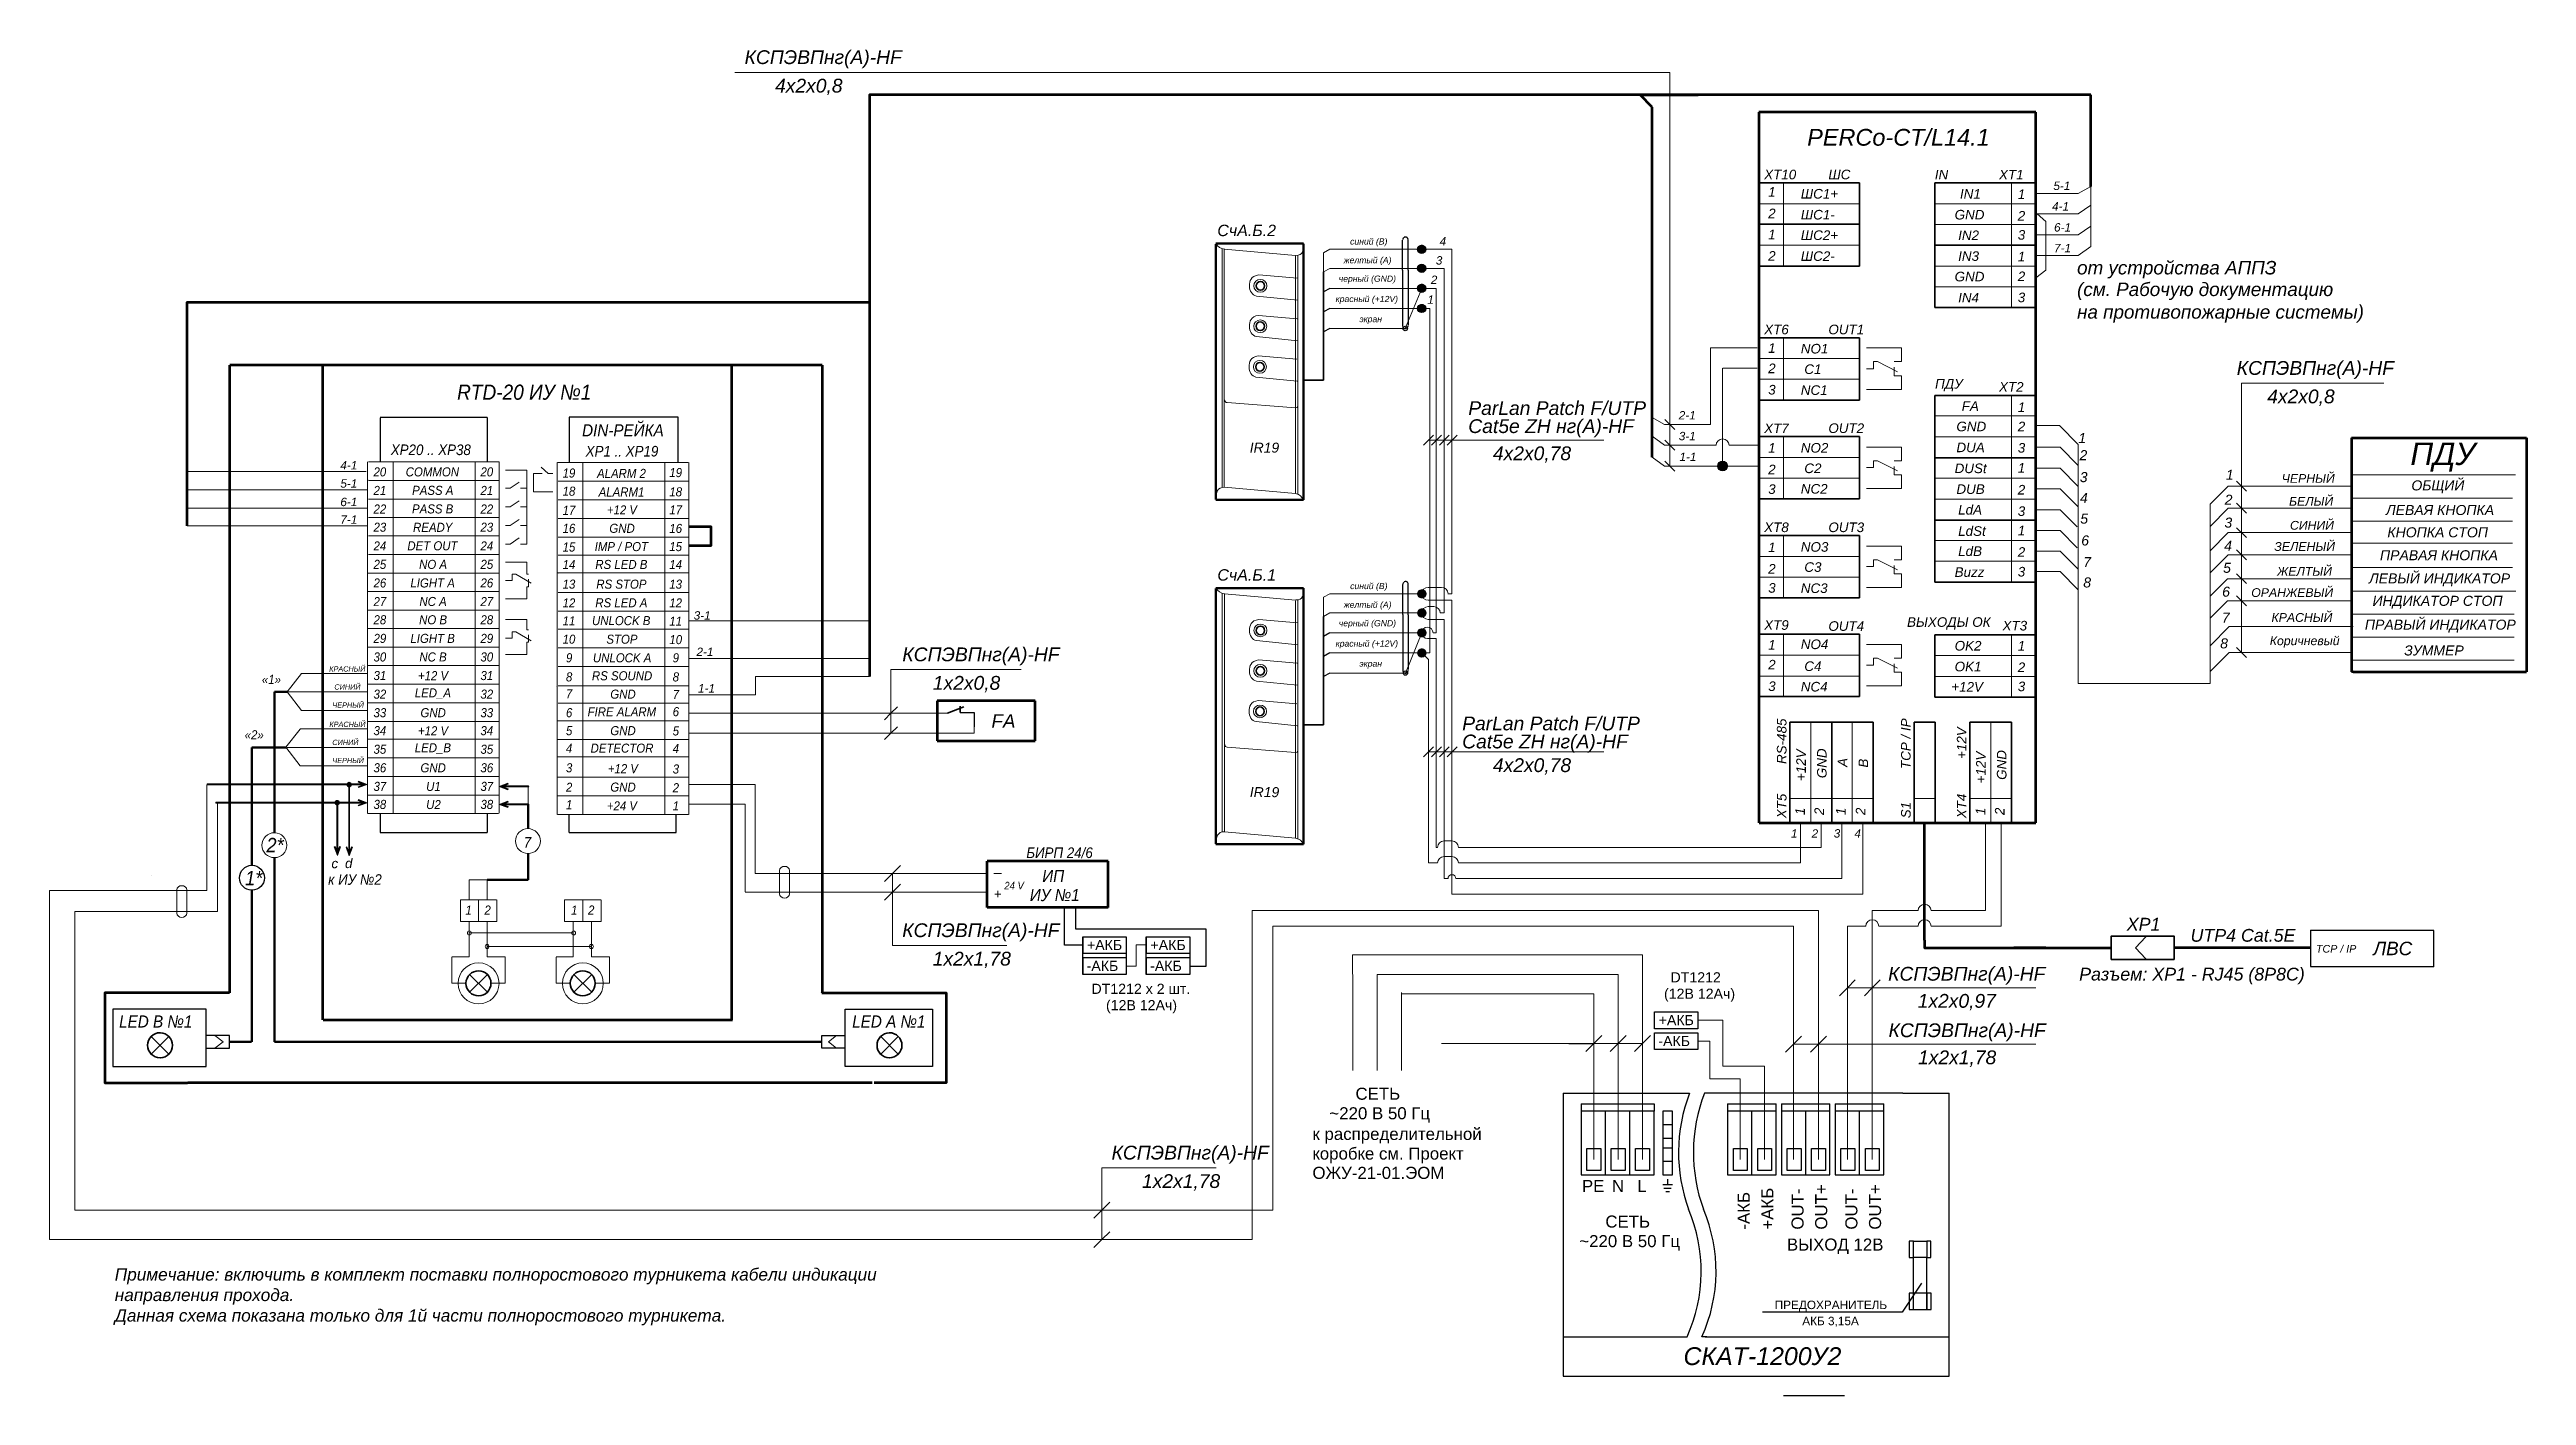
# Model space of a CAD drawing. Header units: millimetres. Extents: x -197802 to 287448, y -91833 to 169529.
# Drawn here: x 54336 to 107032, y -53795 to -25159 of the extents above; entities that cross this region are included whole.
import ezdxf

# ---------------------------------------------------------------- set-up
doc = ezdxf.new("R2010")
doc.units = ezdxf.units.MM
doc.linetypes.add('IMPORT-IMPORT-DASHED', pattern=[19.05, 12.7, -6.35])
doc.layers.add('СКУД', color=7, linetype='Continuous')
doc.layers.add('Слой 1', color=7, linetype='Continuous')
doc.styles.add('40', font='ariali.ttf', dxfattribs={"height": 1})
doc.styles.add('76', font='ariali.ttf', dxfattribs={"height": 1})
doc.styles.add('77', font='ariali.ttf', dxfattribs={"height": 1})
doc.styles.add('79', font='ariali.ttf', dxfattribs={"height": 1})
doc.styles.get("Standard").update_dxf_attribs({"font": 'arial.ttf'})

msp = doc.modelspace()

# ---------------------------------------------------------------- texts
at = {"layer": 'СКУД', "color": 7}
for s, height, style, p in [('от устройства АППЗ', 286.67, '79', (97472, -29944)), ('(см. Рабочую документацию', 286.67, '79', (97472, -30404)), ('на противопожарные системы)', 286.67, '79', (97472, -30885)), ('FA', 286.7, '79', (74375, -39590)), ('TCP / IP', 162.6, '40', (102554, -44373)), ('Л', 287, '76', (103774, -44428)), ('ВС', 286.7, '77', (104046, -44428))]:
    msp.add_text(s, height=height, dxfattribs=dict(at, style=style)).set_placement(p)
for s, height, p in [('+АКБ', 215.5, (76407, -44318)), ('+АКБ', 215.5, (77758, -44318)), ('-АКБ', 215.5, (76400, -44763)), ('-АКБ', 215.5, (77751, -44763)), ('DT1212 ', 215.5, (88822, -45006)), ('DT1212 х 2 шт. ', 215.5, (76503, -45251)), ('(12В 12Ач)', 215.5, (88684, -45355)), ('(12В 12Ач)', 215.5, (76812, -45599)), ('+АКБ', 215.5, (88570, -45917)), ('-АКБ', 215.5, (88563, -46362)), ('СЕТЬ', 256.5, (82120, -47503)), ('~220 В 50 Гц', 256.54, (81565, -47919)), ('к распределительной', 256.54, (81204, -48359)), ('ОЖУ-21-01.ЭОМ', 256.54, (81204, -49187)), ('коробке см. Проект', 256.54, (81204, -48776)), ('PE', 256.5, (86937, -49466)), ('N', 257, (87576, -49466)), ('L', 257, (88116, -49466)), ('СЕТЬ', 256.5, (87436, -50223)), ('~220 В 50 Гц', 256.54, (86881, -50639)), ('ВЫХОД 12В', 256.5, (91299, -50712)), ('ПРЕДОХРАНИТЕЛЬ', 179.58, (91038, -51957)), ('АКБ 3,15А', 179.6, (91625, -52300))]:
    msp.add_text(s, height=height, dxfattribs=at).set_placement(p)
for s, p in [('-АКБ', (90508, -50267)), ('+АКБ', (91011, -50267)), ('OUT-', (91653, -50267)), ('OUT+', (92156, -50267)), ('OUT-', (92798, -50267)), ('OUT+', (93301, -50267))]:
    msp.add_text(s, height=256.5, rotation=90, dxfattribs=at).set_placement(p)
for s, insert, char_height, attachment_point in [('{\\fArial|b0|i1|c204|p34;КСПЭВПнг(А)-HF}', (69123, -25557), 293.39, 7), ('{\\fArial|b0|i1|c204|p34;4х2х0,8}', (69772, -26129), 293.39, 7), ('{\\fArial|b0|i1|c204|p34;PERCo-CT/L14.1}', (91730, -27210), 357.29, 7), ('\\fArial|b0|i1|c0|p34;\\W1;XT10', (90815, -27923), 204.17, 7), ('\\fArial|b0|i1|c0|p34;\\W1;ШС', (92181, -27923), 204.17, 7), ('\\fArial|b0|i1|c0|p34;\\W1;IN', (94445, -27923), 204.17, 7), ('\\fArial|b0|i1|c0|p34;\\W1;XT1', (95811, -27923), 204.17, 7), ('\\fArial|b0|i1|c0|p34;\\W1;1', (90900, -28290), 204.17, 7), ('\\fArial|b0|i1|c0|p34;\\W1;ШС1+', (91594, -28333), 204.17, 7), ('\\fArial|b0|i1|c0|p34;\\W1;IN1', (94980, -28333), 204.17, 7), ('\\fArial|b0|i1|c0|p34;\\W1;1', (96210, -28341), 204.17, 7), ('{\\fArial|b0|i1|c204|p34;5-1}', (96967, -28150), 178.65, 7), ('{\\fArial|b0|i1|c204|p34;СчА.Б.2}', (80430, -29133), 243.74, 9), ('\\fArial|b0|i1|c0|p34;\\W1;2', (90900, -28748), 204.17, 7), ('\\fArial|b0|i1|c0|p34;\\W1;ШС1-', (91594, -28778), 204.17, 7), ('\\fArial|b0|i1|c0|p34;\\W1;GND', (94867, -28778), 204.17, 7), ('\\fArial|b0|i1|c0|p34;\\W1;2', (96210, -28798), 204.17, 7), ('{\\fArial|b0|i1|c204|p34;6-1}', (96982, -29035), 178.65, 7), ('\\fArial|b0|i1|c0|p34;\\W1;синий (B)', (82800, -29348), 131.44, 9), ('\\fArial|b0|i1|c0|p34;\\W1;4', (83910, -29328), 178.65, 7), ('\\fArial|b0|i1|c0|p34;\\W1;2', (90900, -29652), 204.17, 7), ('\\fArial|b0|i1|c0|p34;\\W1;1', (90900, -29195), 204.17, 7), ('\\fArial|b0|i1|c0|p34;\\W1;ШС2+', (91594, -29214), 204.17, 7), ('\\fArial|b0|i1|c0|p34;\\W1;ШС2-', (91594, -29659), 204.17, 7), ('\\fArial|b0|i1|c0|p34;\\W1;IN2', (94942, -29214), 204.17, 7), ('\\fArial|b0|i1|c0|p34;\\W1;IN3', (94942, -29659), 204.17, 7), ('\\fArial|b0|i1|c0|p34;\\W1;3', (96210, -29208), 204.17, 7), ('\\fArial|b0|i1|c0|p34;\\W1;1', (96210, -29665), 204.17, 7), ('{\\fArial|b0|i1|c204|p34;7-1}', (96982, -29472), 178.65, 7), ('\\fArial|b0|i1|c0|p34;\\W1;черный (GND)', (82982, -30139), 131.44, 9), ('\\fArial|b0|i1|c0|p34;\\W1;желтый (A)', (82886, -29746), 131.44, 9), ('\\fArial|b0|i1|c0|p34;\\W1;2', (83723, -30148), 178.65, 7), ('\\fArial|b0|i1|c0|p34;\\W1;3', (83829, -29737), 178.65, 7), ('\\fArial|b0|i1|c0|p34;\\W1;GND', (94867, -30095), 204.17, 7), ('\\fArial|b0|i1|c0|p34;\\W1;2', (96210, -30087), 204.17, 7), ('\\fArial|b0|i1|c0|p34;\\W1;красный (+12V)', (83025, -30572), 131.44, 9), ('\\fArial|b0|i1|c0|p34;\\W1;1', (83650, -30568), 178.65, 7), ('\\fArial|b0|i1|c0|p34;\\W1;IN4', (94942, -30540), 204.17, 7), ('\\fArial|b0|i1|c0|p34;\\W1;3', (96210, -30538), 204.17, 7), ('{\\fArial|b0|i1|c204|p34;экран}', (82684, -31000), 131.44, 9), ('\\fArial|b0|i1|c0|p34;\\W1;XT6', (90815, -31220), 204.17, 7), ('\\fArial|b0|i1|c0|p34;\\W1;OUT1', (92181, -31220), 204.17, 7), ('\\fArial|b0|i1|c0|p34;\\W1;1', (90900, -31613), 204.17, 7), ('\\fArial|b0|i1|c0|p34;\\W1;NO1', (91594, -31629), 204.17, 7), ('\\fArial|b0|i1|c0|p34;\\W1;2', (90900, -32045), 204.17, 7), ('\\fArial|b0|i1|c0|p34;\\W1;С1', (91669, -32065), 204.17, 7), ('{\\fArial|b0|i1|c204|p34;КСПЭВПнг(А)-HF}', (100868, -32169), 293.39, 7), ('{\\fArial|b0|i1|c204|p34;ParLan Patch F/UTP }', (84520, -32939), 293.39, 7), ('\\fArial|b0|i1|c0|p34;\\W1;3', (90900, -32502), 204.17, 7), ('\\fArial|b0|i1|c0|p34;\\W1;NС1', (91594, -32510), 204.17, 7), ('\\fArial|b0|i1|c0|p34;\\W1;ПДУ', (94450, -32433), 204.17, 7), ('\\fArial|b0|i1|c0|p34;\\W1;FA', (95018, -32848), 204.17, 7), ('\\fArial|b0|i1|c0|p34;\\W1;XT2', (95811, -32439), 204.17, 7), ('\\fArial|b0|i1|c0|p34;\\W1;1', (96210, -32872), 204.17, 7), ('{\\fArial|b0|i1|c204|p34;4х2х0,8}', (101517, -32741), 293.39, 7), ('{\\fArial|b0|i1|c204|p34;Cat5e ZH нг(А)-HF}', (84520, -33407), 293.39, 7), ('\\fArial|b0|i1|c0|p34;\\W1;XT7', (90815, -33320), 204.17, 7), ('\\fArial|b0|i1|c0|p34;\\W1;OUT2', (92181, -33320), 204.17, 7), ('\\fArial|b0|i1|c0|p34;\\W1;GND', (94905, -33284), 204.17, 7), ('\\fArial|b0|i1|c0|p34;\\W1;2', (96210, -33281), 204.17, 7), ('{\\fArial|b0|i1|c204|p34;IR19}', (80497, -33738), 212.33, 9), ('{\\fArial|b0|i1|c204|p34;4х2х0,78}', (85044, -33951), 293.39, 7), ('\\fArial|b0|i1|c0|p34;\\W1;1', (90900, -33737), 204.17, 7), ('\\fArial|b0|i1|c0|p34;\\W1;NO2', (91594, -33738), 204.17, 7), ('\\fArial|b0|i1|c0|p34;\\W1;DUA', (94905, -33729), 204.17, 7), ('\\fArial|b0|i1|c0|p34;\\W1;3', (96210, -33739), 204.17, 7), ('{\\fArial|b0|i1|c204|p34;1}', (97664, -33533), 213.3, 9), ('\\fArial|b0|i1|c0|p34;\\W1;2', (97690, -33896), 213.3, 9), ('\\fArial|b0|i1|c0|p34;\\W1;ПДУ', (104562, -34139), 479.92, 7), ('{\\fArial|b0|i1|c204|p34;4-1}', (60523, -34094), 178.65, 7), ('\\fArial|b0|i1|c0|p34;\\W1;2', (90900, -34195), 204.17, 7), ('\\fArial|b0|i1|c0|p34;\\W1;С2', (91669, -34174), 204.17, 7), ('\\fArial|b0|i1|c0|p34;\\W1;DUSt', (94867, -34174), 204.17, 7), ('\\fArial|b0|i1|c0|p34;\\W1;1', (96210, -34161), 204.17, 7), ('\\fArial|b0|i1|c0|p34;\\W1;3', (97695, -34366), 213.3, 9), ('\\fArial|b0|i1|c0|p34;\\W1;ЧЕРНЫЙ', (101824, -34378), 186.63, 7), ('{\\fArial|b0|i1|c204|p34;5-1}', (60523, -34483), 178.65, 7), ('{\\fArial|b0|i1|c204|p34;6-1}', (60523, -34876), 178.65, 7), ('\\fArial|b0|i1|c0|p34;\\W1;3', (90900, -34617), 204.17, 7), ('\\fArial|b0|i1|c0|p34;\\W1;NС2', (91594, -34611), 204.17, 7), ('\\fArial|b0|i1|c0|p34;\\W1;DUB', (94905, -34617), 204.17, 7), ('\\fArial|b0|i1|c0|p34;\\W1;2', (96210, -34627), 204.17, 7), ('\\fArial|b0|i1|c0|p34;\\W1;4', (97700, -34805), 213.3, 9), ('\\fArial|b0|i1|c0|p34;\\W1;2', (100612, -34844), 213.3, 7), ('\\fArial|b0|i1|c0|p34;\\W1;БЕЛЫЙ', (101981, -34868), 186.63, 7), ('\\fArial|b0|i1|c0|p34;\\W1;ОБЩИЙ', (104584, -34601), 213.3, 7), ('{\\fArial|b0|i1|c204|p34;7-1}', (60523, -35249), 178.65, 7), ('\\fArial|b0|i1|c0|p34;\\W1;XT8', (90815, -35429), 204.17, 7), ('\\fArial|b0|i1|c0|p34;\\W1;OUT3', (92181, -35429), 204.17, 7), ('\\fArial|b0|i1|c0|p34;\\W1;LdA', (94942, -35056), 204.17, 7), ('\\fArial|b0|i1|c0|p34;\\W1;LdSt', (94942, -35509), 204.17, 7), ('\\fArial|b0|i1|c0|p34;\\W1;3', (96210, -35085), 204.17, 7), ('\\fArial|b0|i1|c0|p34;\\W1;1', (96210, -35494), 204.17, 7), ('\\fArial|b0|i1|c0|p34;\\W1;5', (97706, -35248), 213.3, 9), ('\\fArial|b0|i1|c0|p34;\\W1;3', (100607, -35334), 213.3, 7), ('\\fArial|b0|i1|c0|p34;\\W1;СИНИЙ', (102001, -35378), 186.63, 7), ('\\fArial|b0|i1|c0|p34;\\W1;ЛЕВАЯ КНОПКА', (104045, -35066), 213.3, 7), ('\\fArial|b0|i1|c0|p34;\\W1;1', (90900, -35852), 204.17, 7), ('\\fArial|b0|i1|c0|p34;\\W1;NO3', (91594, -35847), 204.17, 7), ('\\fArial|b0|i1|c0|p34;\\W1;LdB', (94942, -35937), 204.17, 7), ('\\fArial|b0|i1|c0|p34;\\W1;2', (96210, -35952), 204.17, 7), ('\\fArial|b0|i1|c0|p34;\\W1;6', (97726, -35714), 213.3, 9), ('\\fArial|b0|i1|c0|p34;\\W1;4', (100602, -35824), 213.3, 7), ('\\fArial|b0|i1|c0|p34;\\W1;ЗЕЛЕНЫЙ', (101667, -35829), 186.63, 7), ('\\fArial|b0|i1|c0|p34;\\W1;ПРАВАЯ КНОПКА', (103916, -36028), 213.3, 7), ('\\fArial|b0|i1|c0|p34;\\W1;КНОПКА СТОП', (104073, -35540), 213.3, 7), ('{\\fArial|b0|i1|c204|p34;СчА.Б.1}', (80431, -36463), 243.74, 9), ('\\fArial|b0|i1|c0|p34;\\W1;2', (90900, -36310), 204.17, 7), ('\\fArial|b0|i1|c0|p34;\\W1;С3', (91669, -36275), 204.17, 7), ('\\fArial|b0|i1|c0|p34;\\W1;Buzz', (94867, -36382), 204.17, 7), ('\\fArial|b0|i1|c0|p34;\\W1;3', (96210, -36374), 204.17, 7), ('\\fArial|b0|i1|c0|p34;\\W1;7', (97769, -36171), 213.3, 9), ('\\fArial|b0|i1|c0|p34;\\W1;5', (100578, -36295), 213.3, 7), ('\\fArial|b0|i1|c0|p34;\\W1;ЖЕЛТЫЙ', (101726, -36358), 186.63, 7), ('\\fArial|b0|i1|c0|p34;\\W1;ЛЕВЫЙ ИНДИКАТОР', (103684, -36580), 213.3, 7), ('\\fArial|b0|i1|c0|p34;\\W1;синий (B)', (82801, -36679), 131.44, 9), ('\\fArial|b0|i1|c0|p34;\\W1;3', (90900, -36719), 204.17, 7), ('\\fArial|b0|i1|c0|p34;\\W1;NС3', (91594, -36725), 204.17, 7), ('{\\fArial|b0|i1|c204|p34;8}', (97769, -36607), 213.3, 9), ('\\fArial|b0|i1|c0|p34;\\W1;6', (100558, -36804), 213.3, 7), ('\\fArial|b0|i1|c0|p34;\\W1;ОРАНЖЕВЫЙ', (101177, -36809), 186.63, 7), ('\\fArial|b0|i1|c0|p34;\\W1;ИНДИКАТОР СТОП', (103758, -37057), 213.3, 7), ('\\fArial|b0|i1|c0|p34;\\W1;черный (GND)', (82983, -37470), 131.44, 9), ('\\fArial|b0|i1|c0|p34;\\W1;желтый (A)', (82887, -37077), 131.44, 9), ('\\fArial|b0|i1|c0|p34;\\W1;XT9', (90815, -37508), 204.17, 7), ('\\fArial|b0|i1|c0|p34;\\W1;OUT4', (92181, -37530), 204.17, 7), ('\\fArial|b0|i1|c0|p34;\\W1;ВЫХОДЫ ОК', (93854, -37501), 204.17, 7), ('\\fArial|b0|i1|c0|p34;\\W1;XT3', (95886, -37522), 204.17, 7), ('\\fArial|b0|i1|c0|p34;\\W1;7', (100553, -37353), 213.3, 7), ('\\fArial|b0|i1|c0|p34;\\W1;КРАСНЫЙ', (101608, -37338), 186.63, 7), ('\\fArial|b0|i1|c0|p34;\\W1;ПРАВЫЙ ИНДИКАТОР', (103595, -37564), 213.3, 7), ('{\\fArial|b0|i1|c204|p34;КСПЭВПнг(А)-HF}', (72479, -38263), 293.39, 7), ('\\fArial|b0|i1|c0|p34;\\W1;красный (+12V)', (83026, -37902), 131.44, 9), ('\\fArial|b0|i1|c0|p34;\\W1;1', (90900, -37927), 204.17, 7), ('\\fArial|b0|i1|c0|p34;\\W1;NO4', (91594, -37918), 204.17, 7), ('\\fArial|b0|i1|c0|p34;\\W1;OK2', (94867, -37949), 204.17, 7), ('\\fArial|b0|i1|c0|p34;\\W1;1', (96210, -37947), 204.17, 7), ('{\\fArial|b0|i1|c204|p34;8}', (100516, -37903), 213.3, 7), ('{\\fArial|b0|i1|c204|p34;Коричневый}', (101571, -37888), 186.63, 7), ('{\\fArial|b0|i1|c204|p34;ЗУММЕР}', (104431, -38054), 213.3, 7), ('{\\fArial|b0|i1|c204|p34;экран}', (82685, -38330), 131.44, 9), ('\\fArial|b0|i1|c0|p34;\\W1;2', (90900, -38349), 204.17, 7), ('\\fArial|b0|i1|c0|p34;\\W1;С4', (91669, -38384), 204.17, 7), ('\\fArial|b0|i1|c0|p34;\\W1;OK1', (94867, -38392), 204.17, 7), ('\\fArial|b0|i1|c0|p34;\\W1;2', (96210, -38404), 204.17, 7), ('{\\fArial|b0|i1|c204|p34;1х2х0,8}', (73128, -38835), 293.39, 7), ('\\fArial|b0|i1|c0|p34;\\W1;3', (90900, -38810), 204.17, 7), ('\\fArial|b0|i1|c0|p34;\\W1;NС4', (91594, -38820), 204.17, 7), ('\\fArial|b0|i1|c0|p34;\\W1;+12V', (94796, -38820), 204.17, 7), ('\\fArial|b0|i1|c0|p34;\\W1;3', (96210, -38814), 204.17, 7), ('{\\fArial|b0|i1|c204|p34;ParLan Patch F/UTP }', (84390, -39648), 293.39, 7), ('{\\fArial|b0|i1|c204|p34;Cat5e ZH нг(А)-HF}', (84390, -40116), 293.39, 7), ('{\\fArial|b0|i1|c204|p34;4х2х0,78}', (85044, -40586), 293.39, 7), ('{\\fArial|b0|i1|c204|p34;IR19}', (80498, -41068), 212.33, 9), ('\\fArial|b0|i1|c0|p34;\\W1;1', (91385, -41928), 178.65, 7), ('\\fArial|b0|i1|c0|p34;\\W1;2', (91824, -41928), 178.65, 7), ('\\fArial|b0|i1|c0|p34;\\W1;3', (92295, -41928), 178.65, 7), ('\\fArial|b0|i1|c0|p34;\\W1;4', (92734, -41928), 178.65, 7), ('{\\fArial|b0|i1|c204|p34;КСПЭВПнг(А)-HF}', (72477, -44132), 293.39, 7), ('\\fArial|b0|i1|c0|p34;\\W1;XP1', (98529, -43904), 271.31, 7), ('{\\fArial|b0|i1|c204|p34;UTP4 Cat.5E}', (99885, -44145), 271.31, 7), ('{\\fArial|b0|i1|c204|p34;1х2х1,78}', (73126, -44703), 293.39, 7), ('{\\fArial|b0|i1|c204|p34;КСПЭВПнг(А)-HF}', (93452, -45058), 293.39, 7), ('\\fArial|b0|i1|c0|p34;\\W1;Разъем: ХР1 - RJ45 (8P8C)             ', (97516, -45048), 271.31, 7), ('{\\fArial|b0|i1|c204|p34;1х2х0,97}', (94081, -45601), 293.39, 7), ('{\\fArial|b0|i1|c204|p34;КСПЭВПнг(А)-HF}', (93460, -46260), 293.39, 7), ('{\\fArial|b0|i1|c204|p34;1х2х1,78}', (94089, -46803), 293.39, 7), ('{\\fArial|b0|i1|c204|p34;КСПЭВПнг(А)-HF}', (76930, -48863), 293.39, 7), ('{\\fArial|b0|i1|c204|p34;1х2х1,78}', (77579, -49435), 293.39, 7), ('{\\fArial|b0|i1|c204|p34;СКАТ-1200У2}', (89098, -53153), 379.15, 7)]:
    msp.add_mtext(s, dxfattribs=dict(at, insert=insert, char_height=char_height, attachment_point=attachment_point))
at = {"layer": 'СКУД', "color": 7, "attachment_point": 7}
for s, insert, char_height, width in [('{\\fArial|b0|i1|c204|p34;4-1}', (96939, -28585), 178.65, 122.23), ('{\\fArial|b0|i1|c204|p34;2-1}', (88998, -33030), 178.65, 125.64), ('{\\fArial|b0|i1|c204|p34;3-1}', (88998, -33475), 178.65, 125.64), ('{\\fArial|b0|i1|c204|p34;1-1}', (89012, -33915), 178.65, 125.64), ('{\\fArial|b0|i1|c204|p34;1}', (100637, -34314), 213.3, 98.79), ('{\\fArial|b0|i1|c204|p34;3-1}', (68041, -37291), 178.65, 125.64), ('{\\fArial|b0|i1|c204|p34;2-1}', (68100, -38062), 178.65, 125.64), ('{\\fArial|b0|i1|c204|p34;1-1}', (68133, -38839), 178.65, 125.64), ('\\pxl1,t4;{\\fArial|b0|i1|c204|p34;Примечание: включить в комплект поставки полноростового турникета кабели индикации направления прохода.\\PДанная схема показана только для 1й части полноростового турникета.}', (55462, -52302), 261.794, 18324.59)]:
    msp.add_mtext(s, dxfattribs=dict(at, insert=insert, char_height=char_height, width=width))
at = {"layer": 'СКУД', "color": 7, "char_height": 204.17, "attachment_point": 7, "rotation": 90}
for s, insert in [('\\fArial|b0|i1|c0|p34;\\W1;RS-485', (91292, -40360)), ('\\fArial|b0|i1|c0|p34;\\W1;TCP / IP', (93934, -40467)), ('\\fArial|b0|i1|c0|p34;\\W1;+12V', (91701, -40723)), ('\\fArial|b0|i1|c0|p34;\\W1;GND', (92146, -40662)), ('\\fArial|b0|i1|c0|p34;\\W1;+12V', (95118, -40253)), ('\\fArial|b0|i1|c0|p34;\\W1;A', (92585, -40423)), ('\\fArial|b0|i1|c0|p34;\\W1;B', (93027, -40437)), ('\\fArial|b0|i1|c0|p34;\\W1;+12V', (95527, -40772)), ('\\fArial|b0|i1|c0|p34;\\W1;GND', (95972, -40697)), ('\\fArial|b0|i1|c0|p34;\\W1;XT5', (91292, -41515)), ('\\fArial|b0|i1|c0|p34;\\W1;XT4', (95118, -41515)), ('\\fArial|b0|i1|c0|p34;\\W1;1', (91680, -41447)), ('\\fArial|b0|i1|c0|p34;\\W1;2', (92089, -41447)), ('\\fArial|b0|i1|c0|p34;\\W1;1', (92546, -41447)), ('\\fArial|b0|i1|c0|p34;\\W1;2', (92969, -41447)), ('\\fArial|b0|i1|c0|p34;\\W1;S1', (93934, -41515)), ('\\fArial|b0|i1|c0|p34;\\W1;1', (95519, -41447)), ('\\fArial|b0|i1|c0|p34;\\W1;2', (95928, -41447))]:
    msp.add_mtext(s, dxfattribs=dict(at, insert=insert))
at = {"layer": 'Слой 1', "color": 7, "attachment_point": 7}
for s, insert, char_height in [('{\\fArial|b0|i1|c204|p34;\\W0.9;RTD-20 ИУ №1}', (63007, -32615), 322.26), ('\\fArial|b0|i1|c0|p34;\\W0.900001;DIN-РЕЙКА', (65666, -33389), 257.81), ('\\fArial|b0|i1|c0|p34;\\W0.900001;XP1 .. XP19', (65743, -33821), 225.58), ('\\fArial|b0|i1|c0|p34;\\W0.900001;20', (61229, -34244), 193.36), ('\\fArial|b0|i1|c0|p34;\\W0.900001;COMMON', (61914, -34244), 193.36), ('\\fArial|b0|i1|c0|p34;\\W0.900001;20', (63504, -34244), 193.36), ('\\fArial|b0|i1|c0|p34;\\W0.900001;19', (65252, -34268), 193.36), ('\\fArial|b0|i1|c0|p34;\\W0.900001;ALARM 2', (65984, -34274), 193.36), ('\\fArial|b0|i1|c0|p34;\\W0.900001;19', (67523, -34259), 193.36), ('\\fArial|b0|i1|c0|p34;\\W0.900001;21', (61229, -34637), 193.36), ('\\fArial|b0|i1|c0|p34;\\W0.900001;PASS A', (62050, -34637), 193.36), ('\\fArial|b0|i1|c0|p34;\\W0.900001;21', (63504, -34637), 193.36), ('\\fArial|b0|i1|c0|p34;\\W0.900001;18', (65252, -34655), 193.36), ('\\fArial|b0|i1|c0|p34;\\W0.900001;ALARM1', (66019, -34669), 193.36), ('\\fArial|b0|i1|c0|p34;\\W0.900001;18', (67523, -34669), 193.36), ('\\fArial|b0|i1|c0|p34;\\W0.900001;22', (61229, -35032), 193.36), ('\\fArial|b0|i1|c0|p34;\\W0.900001;23', (61229, -35421), 193.36), ('\\fArial|b0|i1|c0|p34;\\W0.900001;PASS B', (62048, -35032), 193.36), ('\\fArial|b0|i1|c0|p34;\\W0.900001;READY', (62070, -35421), 193.36), ('\\fArial|b0|i1|c0|p34;\\W0.900001;22', (63504, -35032), 193.36), ('\\fArial|b0|i1|c0|p34;\\W0.900001;23', (63504, -35421), 193.36), ('\\fArial|b0|i1|c0|p34;\\W0.900001;17', (65252, -35059), 193.36), ('\\fArial|b0|i1|c0|p34;\\W0.900001;16', (65252, -35445), 193.36), ('\\fArial|b0|i1|c0|p34;\\W0.900001;+12 V', (66193, -35050), 193.36), ('\\fArial|b0|i1|c0|p34;\\W0.900001;GND', (66247, -35445), 193.36), ('\\fArial|b0|i1|c0|p34;\\W0.900001;17', (67523, -35050), 193.36), ('\\fArial|b0|i1|c0|p34;\\W0.900001;16', (67523, -35448), 193.36), ('\\fArial|b0|i1|c0|p34;\\W0.900001;24', (61229, -35817), 193.36), ('\\fArial|b0|i1|c0|p34;\\W0.900001;DET OUT', (61949, -35817), 193.36), ('\\fArial|b0|i1|c0|p34;\\W0.900001;24', (63504, -35817), 193.36), ('\\fArial|b0|i1|c0|p34;\\W0.900001;15', (65252, -35843), 193.36), ('\\fArial|b0|i1|c0|p34;\\W0.900001;IMP / POT', (65934, -35834), 193.36), ('\\fArial|b0|i1|c0|p34;\\W0.900001;15', (67522, -35834), 193.36), ('\\fArial|b0|i1|c0|p34;\\W0.900001;25', (61229, -36212), 193.36), ('\\fArial|b0|i1|c0|p34;\\W0.900001;NO A', (62199, -36212), 193.36), ('\\fArial|b0|i1|c0|p34;\\W0.900001;25', (63504, -36212), 193.36), ('\\fArial|b0|i1|c0|p34;\\W0.900001;14', (65252, -36214), 193.36), ('\\fArial|b0|i1|c0|p34;\\W0.900001;RS LED B', (65948, -36214), 193.36), ('\\fArial|b0|i1|c0|p34;\\W0.900001;14', (67522, -36214), 193.36), ('\\fArial|b0|i1|c0|p34;\\W0.900001;26', (61229, -36607), 193.36), ('\\fArial|b0|i1|c0|p34;\\W0.900001;27', (61229, -37002), 193.36), ('\\fArial|b0|i1|c0|p34;\\W0.900001;LIGHT A', (62014, -36607), 193.36), ('\\fArial|b0|i1|c0|p34;\\W0.900001;NC A', (62205, -37002), 193.36), ('\\fArial|b0|i1|c0|p34;\\W0.900001;26', (63504, -36607), 193.36), ('\\fArial|b0|i1|c0|p34;\\W0.900001;27', (63504, -37002), 193.36), ('\\fArial|b0|i1|c0|p34;\\W0.900001;13', (65252, -36633), 193.36), ('\\fArial|b0|i1|c0|p34;\\W0.900001;12', (65252, -37029), 193.36), ('\\fArial|b0|i1|c0|p34;\\W0.900001;RS LED A', (65948, -37029), 193.36), ('\\fArial|b0|i1|c0|p34;\\W0.900001;RS STOP', (65969, -36633), 193.36), ('\\fArial|b0|i1|c0|p34;\\W0.900001;13', (67522, -36633), 193.36), ('\\fArial|b0|i1|c0|p34;\\W0.900001;12', (67522, -37029), 193.36), ('\\fArial|b0|i1|c0|p34;\\W0.900001;28', (61229, -37391), 193.36), ('\\fArial|b0|i1|c0|p34;\\W0.900001;NO B', (62199, -37391), 193.36), ('\\fArial|b0|i1|c0|p34;\\W0.900001;28', (63504, -37391), 193.36), ('\\fArial|b0|i1|c0|p34;\\W0.900001;11', (65252, -37411), 193.36), ('\\fArial|b0|i1|c0|p34;\\W0.900001;UNLOCK B', (65877, -37409), 193.36), ('\\fArial|b0|i1|c0|p34;\\W0.900001;11', (67522, -37418), 193.36), ('\\fArial|b0|i1|c0|p34;\\W0.900001;29', (61229, -37787), 193.36), ('\\fArial|b0|i1|c0|p34;\\W0.900001;LIGHT B', (62014, -37787), 193.36), ('\\fArial|b0|i1|c0|p34;\\W0.900001;29', (63504, -37787), 193.36), ('\\fArial|b0|i1|c0|p34;\\W0.900001;10', (65252, -37804), 193.36), ('\\fArial|b0|i1|c0|p34;\\W0.900001;STOP', (66183, -37804), 193.36), ('\\fArial|b0|i1|c0|p34;\\W0.900001;10', (67523, -37813), 193.36), ('\\fArial|b0|i1|c0|p34;\\W0.900001;«1»', (58854, -38656), 193.36), ('\\fArial|b0|i1|c0|p34;\\W0.900001;КРАСНЫЙ', (60286, -38395), 112.79), ('\\fArial|b0|i1|c0|p34;\\W0.900001;30', (61229, -38182), 193.36), ('\\fArial|b0|i1|c0|p34;\\W0.900001;31', (61229, -38577), 193.36), ('\\fArial|b0|i1|c0|p34;\\W0.900001;+12 V', (62174, -38577), 193.36), ('\\fArial|b0|i1|c0|p34;\\W0.900001;NC B', (62205, -38182), 193.36), ('\\fArial|b0|i1|c0|p34;\\W0.900001;30', (63504, -38182), 193.36), ('\\fArial|b0|i1|c0|p34;\\W0.900001;31', (63504, -38577), 193.36), ('\\fArial|b0|i1|c0|p34;\\W0.900001;8', (65323, -38606), 193.36), ('\\fArial|b0|i1|c0|p34;\\W0.900001;9', (65323, -38200), 193.36), ('\\fArial|b0|i1|c0|p34;\\W0.900001;RS SOUND', (65876, -38582), 193.36), ('\\fArial|b0|i1|c0|p34;\\W0.900001;UNLOCK A', (65897, -38200), 193.36), ('\\fArial|b0|i1|c0|p34;\\W0.900001;8', (67594, -38606), 193.36), ('\\fArial|b0|i1|c0|p34;\\W0.900001;9', (67594, -38200), 193.36), ('\\fArial|b0|i1|c0|p34;\\W0.900001;СИНИЙ', (60396, -38779), 112.79), ('\\fArial|b0|i1|c0|p34;\\W0.900001;32', (61229, -38973), 193.36), ('\\fArial|b0|i1|c0|p34;\\W0.900001;LED_A', (62107, -38978), 193.36), ('\\fArial|b0|i1|c0|p34;\\W0.900001;32', (63504, -38973), 193.36), ('\\fArial|b0|i1|c0|p34;\\W0.900001;7', (65323, -38962), 193.36), ('\\fArial|b0|i1|c0|p34;\\W0.900001;GND', (66267, -38973), 193.36), ('\\fArial|b0|i1|c0|p34;\\W0.900001;7', (67594, -38978), 193.36), ('\\fArial|b0|i1|c0|p34;\\W0.900001;КРАСНЫЙ', (60290, -39574), 112.79), ('\\fArial|b0|i1|c0|p34;\\W0.900001;ЧЕРНЫЙ', (60353, -39163), 112.79), ('\\fArial|b0|i1|c0|p34;\\W0.900001;33', (61229, -39368), 193.36), ('\\fArial|b0|i1|c0|p34;\\W0.900001;GND', (62228, -39368), 193.36), ('\\fArial|b0|i1|c0|p34;\\W0.900001;33', (63504, -39368), 193.36), ('\\fArial|b0|i1|c0|p34;\\W0.900001;6', (65323, -39368), 193.36), ('\\fArial|b0|i1|c0|p34;\\W0.900001;FIRE ALARM', (65783, -39346), 193.36), ('\\fArial|b0|i1|c0|p34;\\W0.900001;6', (67594, -39346), 193.36), ('\\fArial|b0|i1|c0|p34;\\W0.900001;«2»', (58488, -39835), 193.36), ('\\fArial|b0|i1|c0|p34;\\W0.900001;СИНИЙ', (60353, -39958), 112.79), ('\\fArial|b0|i1|c0|p34;\\W0.900001;34', (61229, -39750), 193.36), ('\\fArial|b0|i1|c0|p34;\\W0.900001;35', (61229, -40145), 193.36), ('\\fArial|b0|i1|c0|p34;\\W0.900001;LED_B', (62107, -40145), 193.36), ('\\fArial|b0|i1|c0|p34;\\W0.900001;+12 V', (62174, -39750), 193.36), ('\\fArial|b0|i1|c0|p34;\\W0.900001;34', (63504, -39750), 193.36), ('\\fArial|b0|i1|c0|p34;\\W0.900001;35', (63504, -40145), 193.36), ('\\fArial|b0|i1|c0|p34;\\W0.900001;4', (65323, -40122), 193.36), ('\\fArial|b0|i1|c0|p34;\\W0.900001;5', (65323, -39750), 193.36), ('\\fArial|b0|i1|c0|p34;\\W0.900001;DETECTOR', (65847, -40122), 193.36), ('\\fArial|b0|i1|c0|p34;\\W0.900001;GND', (66267, -39750), 193.36), ('\\fArial|b0|i1|c0|p34;\\W0.900001;4', (67594, -40126), 193.36), ('\\fArial|b0|i1|c0|p34;\\W0.900001;5', (67594, -39755), 193.36), ('\\fArial|b0|i1|c0|p34;\\W0.900001;ЧЕРНЫЙ', (60353, -40342), 112.79), ('\\fArial|b0|i1|c0|p34;\\W0.900001;36', (61229, -40540), 193.36), ('\\fArial|b0|i1|c0|p34;\\W0.900001;GND', (62228, -40540), 193.36), ('\\fArial|b0|i1|c0|p34;\\W0.900001;36', (63504, -40540), 193.36), ('\\fArial|b0|i1|c0|p34;\\W0.900001;3', (65323, -40540), 193.36), ('\\fArial|b0|i1|c0|p34;\\W0.900001;+12 V', (66213, -40556), 193.36), ('\\fArial|b0|i1|c0|p34;\\W0.900001;3', (67594, -40566), 193.36), ('\\fArial|b0|i1|c0|p34;\\W0.900001;37', (61229, -40936), 193.36), ('\\fArial|b0|i1|c0|p34;\\W0.900001;U1', (62349, -40936), 193.36), ('\\fArial|b0|i1|c0|p34;\\W0.900001;37', (63504, -40936), 193.36), ('\\fArial|b0|i1|c0|p34;\\W0.900001;2', (65323, -40951), 193.36), ('\\fArial|b0|i1|c0|p34;\\W0.900001;GND', (66267, -40951), 193.36), ('\\fArial|b0|i1|c0|p34;\\W0.900001;2', (67594, -40962), 193.36), ('\\fArial|b0|i1|c0|p34;\\W0.900001;38', (61229, -41319), 193.36), ('\\fArial|b0|i1|c0|p34;\\W0.900001;U2', (62349, -41322), 193.36), ('\\fArial|b0|i1|c0|p34;\\W0.900001;38', (63504, -41319), 193.36), ('\\fArial|b0|i1|c0|p34;\\W0.900001;1', (65323, -41322), 193.36), ('\\fArial|b0|i1|c0|p34;\\W0.900001;+24 V', (66193, -41347), 193.36), ('\\fArial|b0|i1|c0|p34;\\W0.900001;1', (67594, -41349), 193.36), ('{\\fArial|b0|i1|c204|p34;\\W0.9;2*}', (58950, -42241), 309.51), ('\\fArial|b0|i1|c0|p34;\\W0.900001;7', (64425, -42141), 225.58), ('{\\fArial|b0|i1|c204|p34;\\W0.9;БИРП 24/6}', (75118, -42364), 225.58), ('{\\fArial|b0|i1|c204|p34;\\W0.9;1*}', (58496, -42943), 309.51), ('\\fArial|b0|i1|c0|p34;\\W1;c', (60334, -42580), 203.02), ('\\fArial|b0|i1|c0|p34;\\W1;d', (60623, -42577), 203.02), ('\\fArial|b0|i1|c0|p34;\\W0.900001;ИП ', (75457, -42871), 257.81), ('\\fArial|b0|i1|c0|p34;\\W0.900001;к ИУ №2', (60264, -42934), 225.58), ('\\fArial|b0|i1|c0|p34;\\W0.900001;24 V', (74649, -43028), 161.13), ('\\fArial|b0|i1|c0|p34;\\W0.900001;ИУ №1', (75192, -43281), 257.81), ('\\fArial|b0|i1|c0|p34;\\W0.900001;1', (63185, -43564), 193.36), ('\\fArial|b0|i1|c0|p34;\\W0.900001;2', (63589, -43564), 193.36), ('\\fArial|b0|i1|c0|p34;\\W0.900001;1', (65432, -43564), 193.36), ('\\fArial|b0|i1|c0|p34;\\W0.900001;2', (65793, -43564), 193.36), ('\\fArial|b0|i1|c0|p34;\\W0.900001;LED B №1', (55817, -45967), 257.81), ('\\fArial|b0|i1|c0|p34;\\W0.900001;LED A №1', (71413, -45967), 257.81)]:
    msp.add_mtext(s, dxfattribs=dict(at, insert=insert, char_height=char_height))
at = {"layer": 'Слой 1', "color": 7, "extrusion": (0, 0, -1), "insert": (74424, -43028), "char_height": 203.02, "attachment_point": 7, "text_direction": (1, 0, 0)}
msp.add_mtext('\\fArial|b0|i1|c0|p34;\\W1;+', dxfattribs=at)

# ---------------------------------------------------------------- blocks, each defined once
blk = doc.blocks.new('block 13')
at = {"layer": 'Слой 1', "color": 7, "insert": (79.29, -144.61), "char_height": 1.8658, "attachment_point": 7}
blk.add_mtext('\\fArial|b0|i1|c0|p34;\\W0.900001;XP20 .. XP38', dxfattribs=at)
blk = doc.blocks.new('block 15')
at = {"layer": 'Слой 1'}
h = blk.add_hatch(color=7, dxfattribs=at)
h.dxf.hatch_style = 2
h.paths.add_polyline_path([(99.9, -202.34), (99.96, -202.5), (98.88, -202.9), (99.96, -203.29), (99.9, -203.46), (98.36, -202.9)])
at = {"layer": 'Слой 1', "lineweight": 0}
blk.add_lwpolyline([(99.9, -202.34), (99.96, -202.5), (98.88, -202.9), (99.96, -203.29), (99.9, -203.46), (98.36, -202.9), (99.9, -202.34)], dxfattribs=at)
blk = doc.blocks.new('block 14')
at = {"layer": 'Слой 1'}
h = blk.add_hatch(color=7, dxfattribs=at)
h.dxf.hatch_style = 2
edge = h.paths.add_edge_path()
edge.add_spline(control_points=[(103.48, -202.98), (103.48, -202.98), (98.86, -202.98), (98.86, -202.98), (98.81, -202.98), (98.77, -202.94), (98.77, -202.9), (98.77, -202.85), (98.81, -202.81), (98.86, -202.81), (98.86, -202.81), (103.48, -202.81), (103.48, -202.81), (103.53, -202.81), (103.56, -202.85), (103.56, -202.9), (103.56, -202.94), (103.53, -202.98), (103.48, -202.98)], knot_values=[0, 0, 0, 0, 1, 1, 1, 2, 2, 2, 3, 3, 3, 4, 4, 4, 5, 5, 5, 6, 6, 6, 6], degree=3, periodic=0)
at = {"layer": 'Слой 1', "lineweight": 0}
blk.add_open_spline([(103.48, -202.98), (103.48, -202.98), (98.86, -202.98), (98.86, -202.98), (98.81, -202.98), (98.77, -202.94), (98.77, -202.9), (98.77, -202.85), (98.81, -202.81), (98.86, -202.81), (98.86, -202.81), (103.48, -202.81), (103.48, -202.81), (103.53, -202.81), (103.56, -202.85), (103.56, -202.9), (103.56, -202.94), (103.53, -202.98), (103.48, -202.98)], degree=3, knots=[0, 0, 0, 0, 1, 1, 1, 2, 2, 2, 3, 3, 3, 4, 4, 4, 5, 5, 5, 6, 6, 6, 6], dxfattribs=at)
at = {"layer": 'Слой 1'}
blk.add_blockref('block 15', (0, 0), dxfattribs=at)
blk = doc.blocks.new('block 17')
at = {"layer": 'Слой 1'}
h = blk.add_hatch(color=7, dxfattribs=at)
h.dxf.hatch_style = 2
h.paths.add_polyline_path([(99.9, -205.49), (99.96, -205.66), (98.88, -206.05), (99.96, -206.45), (99.9, -206.61), (98.36, -206.05)])
at = {"layer": 'Слой 1', "lineweight": 0}
blk.add_lwpolyline([(99.9, -205.49), (99.96, -205.66), (98.88, -206.05), (99.96, -206.45), (99.9, -206.61), (98.36, -206.05), (99.9, -205.49)], dxfattribs=at)
blk = doc.blocks.new('block 16')
at = {"layer": 'Слой 1'}
h = blk.add_hatch(color=7, dxfattribs=at)
h.dxf.hatch_style = 2
edge = h.paths.add_edge_path()
edge.add_spline(control_points=[(103.48, -206.14), (103.48, -206.14), (98.86, -206.14), (98.86, -206.14), (98.81, -206.14), (98.77, -206.1), (98.77, -206.05), (98.77, -206), (98.81, -205.96), (98.86, -205.96), (98.86, -205.96), (103.48, -205.96), (103.48, -205.96), (103.53, -205.96), (103.56, -206), (103.56, -206.05), (103.56, -206.1), (103.53, -206.14), (103.48, -206.14)], knot_values=[0, 0, 0, 0, 1, 1, 1, 2, 2, 2, 3, 3, 3, 4, 4, 4, 5, 5, 5, 6, 6, 6, 6], degree=3, periodic=0)
at = {"layer": 'Слой 1', "lineweight": 0}
blk.add_open_spline([(103.48, -206.14), (103.48, -206.14), (98.86, -206.14), (98.86, -206.14), (98.81, -206.14), (98.77, -206.1), (98.77, -206.05), (98.77, -206), (98.81, -205.96), (98.86, -205.96), (98.86, -205.96), (103.48, -205.96), (103.48, -205.96), (103.53, -205.96), (103.56, -206), (103.56, -206.05), (103.56, -206.1), (103.53, -206.14), (103.48, -206.14)], degree=3, knots=[0, 0, 0, 0, 1, 1, 1, 2, 2, 2, 3, 3, 3, 4, 4, 4, 5, 5, 5, 6, 6, 6, 6], dxfattribs=at)
at = {"layer": 'Слой 1'}
blk.add_blockref('block 17', (0, 0), dxfattribs=at)
blk = doc.blocks.new('block 19')
at = {"layer": 'Слой 1'}
h = blk.add_hatch(color=7, dxfattribs=at)
h.dxf.hatch_style = 2
h.paths.add_polyline_path([(73.61, -203.1), (73.55, -202.94), (74.64, -202.54), (73.55, -202.15), (73.61, -201.98), (75.16, -202.54)])
at = {"layer": 'Слой 1', "lineweight": 0}
blk.add_lwpolyline([(73.61, -203.1), (73.55, -202.94), (74.64, -202.54), (73.55, -202.15), (73.61, -201.98), (75.16, -202.54), (73.61, -203.1)], dxfattribs=at)
blk = doc.blocks.new('block 18')
at = {"layer": 'Слой 1'}
h = blk.add_hatch(color=7, dxfattribs=at)
h.dxf.hatch_style = 2
edge = h.paths.add_edge_path()
edge.add_spline(control_points=[(74.66, -202.63), (74.66, -202.63), (47.05, -202.63), (47.05, -202.63), (47, -202.63), (46.96, -202.59), (46.96, -202.54), (46.96, -202.5), (47, -202.46), (47.05, -202.46), (47.05, -202.46), (74.66, -202.46), (74.66, -202.46), (74.71, -202.46), (74.75, -202.5), (74.75, -202.54), (74.75, -202.59), (74.71, -202.63), (74.66, -202.63)], knot_values=[0, 0, 0, 0, 1, 1, 1, 2, 2, 2, 3, 3, 3, 4, 4, 4, 5, 5, 5, 6, 6, 6, 6], degree=3, periodic=0)
at = {"layer": 'Слой 1', "lineweight": 0}
blk.add_open_spline([(74.66, -202.63), (74.66, -202.63), (47.05, -202.63), (47.05, -202.63), (47, -202.63), (46.96, -202.59), (46.96, -202.54), (46.96, -202.5), (47, -202.46), (47.05, -202.46), (47.05, -202.46), (74.66, -202.46), (74.66, -202.46), (74.71, -202.46), (74.75, -202.5), (74.75, -202.54), (74.75, -202.59), (74.71, -202.63), (74.66, -202.63)], degree=3, knots=[0, 0, 0, 0, 1, 1, 1, 2, 2, 2, 3, 3, 3, 4, 4, 4, 5, 5, 5, 6, 6, 6, 6], dxfattribs=at)
at = {"layer": 'Слой 1'}
blk.add_blockref('block 19', (0, 0), dxfattribs=at)
blk = doc.blocks.new('block 21')
at = {"layer": 'Слой 1'}
h = blk.add_hatch(color=7, dxfattribs=at)
h.dxf.hatch_style = 2
h.paths.add_polyline_path([(73.61, -205.2), (73.55, -205.37), (74.64, -205.76), (73.55, -206.16), (73.61, -206.32), (75.16, -205.76)])
at = {"layer": 'Слой 1', "lineweight": 0}
blk.add_lwpolyline([(73.61, -205.2), (73.55, -205.37), (74.64, -205.76), (73.55, -206.16), (73.61, -206.32), (75.16, -205.76), (73.61, -205.2)], dxfattribs=at)
blk = doc.blocks.new('block 20')
at = {"layer": 'Слой 1'}
h = blk.add_hatch(color=7, dxfattribs=at)
h.dxf.hatch_style = 2
edge = h.paths.add_edge_path()
edge.add_spline(control_points=[(74.66, -205.85), (74.66, -205.85), (48.57, -205.85), (48.57, -205.85), (48.52, -205.85), (48.49, -205.81), (48.49, -205.76), (48.49, -205.71), (48.52, -205.67), (48.57, -205.67), (48.57, -205.67), (74.66, -205.67), (74.66, -205.67), (74.71, -205.67), (74.75, -205.71), (74.75, -205.76), (74.75, -205.81), (74.71, -205.85), (74.66, -205.85)], knot_values=[0, 0, 0, 0, 1, 1, 1, 2, 2, 2, 3, 3, 3, 4, 4, 4, 5, 5, 5, 6, 6, 6, 6], degree=3, periodic=0)
at = {"layer": 'Слой 1', "lineweight": 0}
blk.add_open_spline([(74.66, -205.85), (74.66, -205.85), (48.57, -205.85), (48.57, -205.85), (48.52, -205.85), (48.49, -205.81), (48.49, -205.76), (48.49, -205.71), (48.52, -205.67), (48.57, -205.67), (48.57, -205.67), (74.66, -205.67), (74.66, -205.67), (74.71, -205.67), (74.75, -205.71), (74.75, -205.76), (74.75, -205.81), (74.71, -205.85), (74.66, -205.85)], degree=3, knots=[0, 0, 0, 0, 1, 1, 1, 2, 2, 2, 3, 3, 3, 4, 4, 4, 5, 5, 5, 6, 6, 6, 6], dxfattribs=at)
at = {"layer": 'Слой 1'}
blk.add_blockref('block 21', (0, 0), dxfattribs=at)
blk = doc.blocks.new('block 28')
at = {"layer": 'Слой 1', "color": 7, "lineweight": 18}
for points in [[(75.2, -207.61), (75.2, -145.78)], [(79.69, -207.61), (79.69, -145.78)]]:
    blk.add_lwpolyline(points, dxfattribs=at)
blk = doc.blocks.new('block 26')
at = {"layer": 'Слой 1'}
blk.add_blockref('block 28', (0, 0), dxfattribs=at)
blk = doc.blocks.new('block 31')
at = {"layer": 'Слой 1', "color": 7, "lineweight": 18}
for points in [[(108.59, -145.88), (108.59, -207.81)], [(113.09, -145.88), (113.09, -207.81)], [(131.66, -207.81), (113.09, -207.81), (108.64, -207.81)]]:
    blk.add_lwpolyline(points, dxfattribs=at)
blk = doc.blocks.new('block 29')
at = {"layer": 'Слой 1'}
blk.add_blockref('block 31', (0, 0), dxfattribs=at)
blk = doc.blocks.new('block 68')
at = {"layer": 'Слой 1'}
h = blk.add_hatch(color=7, dxfattribs=at)
h.dxf.hatch_style = 2
h.paths.add_polyline_path([(69.34, -213.51), (69.5, -213.45), (69.9, -214.53), (70.29, -213.45), (70.46, -213.51), (69.9, -215.05)])
at = {"layer": 'Слой 1', "lineweight": 0}
blk.add_lwpolyline([(69.34, -213.51), (69.5, -213.45), (69.9, -214.53), (70.29, -213.45), (70.46, -213.51), (69.9, -215.05), (69.34, -213.51)], dxfattribs=at)
blk = doc.blocks.new('block 67')
at = {"layer": 'Слой 1'}
h = blk.add_hatch(color=7, dxfattribs=at)
h.dxf.hatch_style = 2
edge = h.paths.add_edge_path()
edge.add_spline(control_points=[(69.9, -214.64), (69.85, -214.64), (69.81, -214.6), (69.81, -214.55), (69.81, -214.55), (69.81, -205.92), (69.81, -205.92), (69.81, -205.87), (69.85, -205.83), (69.9, -205.83), (69.95, -205.83), (69.99, -205.87), (69.99, -205.92), (69.99, -205.92), (69.99, -214.55), (69.99, -214.55), (69.99, -214.6), (69.95, -214.64), (69.9, -214.64)], knot_values=[0, 0, 0, 0, 1, 1, 1, 2, 2, 2, 3, 3, 3, 4, 4, 4, 5, 5, 5, 6, 6, 6, 6], degree=3, periodic=0)
at = {"layer": 'Слой 1', "lineweight": 0}
blk.add_open_spline([(69.9, -214.64), (69.85, -214.64), (69.81, -214.6), (69.81, -214.55), (69.81, -214.55), (69.81, -205.92), (69.81, -205.92), (69.81, -205.87), (69.85, -205.83), (69.9, -205.83), (69.95, -205.83), (69.99, -205.87), (69.99, -205.92), (69.99, -205.92), (69.99, -214.55), (69.99, -214.55), (69.99, -214.6), (69.95, -214.64), (69.9, -214.64)], degree=3, knots=[0, 0, 0, 0, 1, 1, 1, 2, 2, 2, 3, 3, 3, 4, 4, 4, 5, 5, 5, 6, 6, 6, 6], dxfattribs=at)
at = {"layer": 'Слой 1'}
blk.add_blockref('block 68', (0, 0), dxfattribs=at)
blk = doc.blocks.new('block 70')
at = {"layer": 'Слой 1'}
h = blk.add_hatch(color=7, dxfattribs=at)
h.dxf.hatch_style = 2
h.paths.add_polyline_path([(71.41, -213.57), (71.57, -213.5), (71.97, -214.59), (72.36, -213.5), (72.53, -213.57), (71.97, -215.11)])
at = {"layer": 'Слой 1', "lineweight": 0}
blk.add_lwpolyline([(71.41, -213.57), (71.57, -213.5), (71.97, -214.59), (72.36, -213.5), (72.53, -213.57), (71.97, -215.11), (71.41, -213.57)], dxfattribs=at)
blk = doc.blocks.new('block 69')
at = {"layer": 'Слой 1'}
h = blk.add_hatch(color=7, dxfattribs=at)
h.dxf.hatch_style = 2
edge = h.paths.add_edge_path()
edge.add_spline(control_points=[(71.97, -214.7), (71.92, -214.7), (71.88, -214.66), (71.88, -214.61), (71.88, -214.61), (71.88, -202.58), (71.88, -202.58), (71.88, -202.53), (71.92, -202.49), (71.97, -202.49), (72.02, -202.49), (72.05, -202.53), (72.05, -202.58), (72.05, -202.58), (72.05, -214.61), (72.05, -214.61), (72.05, -214.66), (72.02, -214.7), (71.97, -214.7)], knot_values=[0, 0, 0, 0, 1, 1, 1, 2, 2, 2, 3, 3, 3, 4, 4, 4, 5, 5, 5, 6, 6, 6, 6], degree=3, periodic=0)
at = {"layer": 'Слой 1', "lineweight": 0}
blk.add_open_spline([(71.97, -214.7), (71.92, -214.7), (71.88, -214.66), (71.88, -214.61), (71.88, -214.61), (71.88, -202.58), (71.88, -202.58), (71.88, -202.53), (71.92, -202.49), (71.97, -202.49), (72.02, -202.49), (72.05, -202.53), (72.05, -202.58), (72.05, -202.58), (72.05, -214.61), (72.05, -214.61), (72.05, -214.66), (72.02, -214.7), (71.97, -214.7)], degree=3, knots=[0, 0, 0, 0, 1, 1, 1, 2, 2, 2, 3, 3, 3, 4, 4, 4, 5, 5, 5, 6, 6, 6, 6], dxfattribs=at)
at = {"layer": 'Слой 1'}
blk.add_blockref('block 70', (0, 0), dxfattribs=at)

# ---------------------------------------------------------------- hatches: boundary and pattern name
at = {"layer": 'СКУД', "lineweight": 18, "true_color": 0x000000}
h = msp.add_hatch(dxfattribs=at)
h.set_pattern_fill('ANGLE', color=18, scale=0.8)
h.set_pattern_definition([(0, (63067.2775, 6662.5803), (0, 5.588), [4.064, -1.524]), (90, (63067.2775, 6662.5803), (-5.588, 3e-16), [4.064, -1.524])])
h.paths.add_polyline_path([(83442, -29410), (83529, -29410), (83616, -29410, -0.999967)])
h.paths.add_polyline_path([(83529, -29323, -0.414214), (83616, -29410), (83529, -29410)])
h.paths.add_polyline_path([(83529, -29323), (83529, -29410), (83442, -29410, -0.414233)])
h = msp.add_hatch(dxfattribs=at)
h.set_pattern_fill('ANGLE', color=18, scale=0.8)
h.set_pattern_definition([(0, (63067.2775, 6256.335), (0, 5.588), [4.064, -1.524]), (90, (63067.2775, 6256.335), (-5.588, 3e-16), [4.064, -1.524])])
h.paths.add_polyline_path([(83442, -29816), (83529, -29816), (83616, -29816, -0.999967)])
h.paths.add_polyline_path([(83529, -29729, -0.414214), (83616, -29816), (83529, -29816)])
h.paths.add_polyline_path([(83529, -29729), (83529, -29816), (83442, -29816, -0.414233)])
h = msp.add_hatch(dxfattribs=at)
h.set_pattern_fill('ANGLE', color=18, scale=0.8)
h.set_pattern_definition([(0, (63067.2775, 5832.568), (0, 5.588), [4.064, -1.524]), (90, (63067.2775, 5832.568), (-5.588, 3e-16), [4.064, -1.524])])
h.paths.add_polyline_path([(83442, -30240), (83529, -30240), (83616, -30240, -0.999967)])
h.paths.add_polyline_path([(83529, -30153, -0.414214), (83616, -30240), (83529, -30240)])
h.paths.add_polyline_path([(83529, -30153), (83529, -30240), (83442, -30240, -0.414233)])
h = msp.add_hatch(dxfattribs=at)
h.set_pattern_fill('ANGLE', color=18, scale=0.8)
h.set_pattern_definition([(0, (63067.2775, 5405.0287), (0, 5.588), [4.064, -1.524]), (90, (63067.2775, 5405.0287), (-5.588, 3e-16), [4.064, -1.524])])
h.paths.add_polyline_path([(83442, -30668), (83529, -30668), (83616, -30668, -0.999967)])
h.paths.add_polyline_path([(83529, -30580, -0.414214), (83616, -30668), (83529, -30668)])
h.paths.add_polyline_path([(83529, -30580), (83529, -30668), (83442, -30668, -0.414233)])
h = msp.add_hatch(dxfattribs=at)
h.set_pattern_fill('ANGLE', color=18, scale=0.924)
h.set_pattern_definition([(0, (57954.5533, 7643.402), (0, 6.45414), [4.69392, -1.76022]), (90, (57954.5533, 7643.402), (-6.45414, 4e-16), [4.69392, -1.76022])])
h.paths.add_polyline_path([(89829, -34020), (89930, -34020), (90030, -34020, -0.999967)])
h.paths.add_polyline_path([(89930, -33920, -0.414214), (90030, -34020), (89930, -34020)])
h.paths.add_polyline_path([(89930, -33920), (89930, -34020), (89829, -34020, -0.414233)])
h = msp.add_hatch(dxfattribs=at)
h.set_pattern_fill('ANGLE', color=18, scale=0.8)
h.set_pattern_definition([(0, (51756.174, -667.837), (0, 5.588), [4.064, -1.524]), (90, (51756.174, -667.837), (-5.588, 3e-16), [4.064, -1.524])])
h.paths.add_polyline_path([(83443, -36740), (83531, -36740), (83618, -36740, -0.999967)])
h.paths.add_polyline_path([(83531, -36653, -0.414214), (83618, -36740), (83531, -36740)])
h.paths.add_polyline_path([(83531, -36653), (83531, -36740), (83443, -36740, -0.414233)])
h = msp.add_hatch(dxfattribs=at)
h.set_pattern_fill('ANGLE', color=18, scale=0.8)
h.set_pattern_definition([(0, (51756.174, -1074.082), (0, 5.588), [4.064, -1.524]), (90, (51756.174, -1074.082), (-5.588, 3e-16), [4.064, -1.524])])
h.paths.add_polyline_path([(83443, -37147), (83531, -37147), (83618, -37147, -0.999967)])
h.paths.add_polyline_path([(83531, -37060, -0.414214), (83618, -37147), (83531, -37147)])
h.paths.add_polyline_path([(83531, -37060), (83531, -37147), (83443, -37147, -0.414233)])
h = msp.add_hatch(dxfattribs=at)
h.set_pattern_fill('ANGLE', color=18, scale=0.8)
h.set_pattern_definition([(0, (51756.174, -1497.849), (0, 5.588), [4.064, -1.524]), (90, (51756.174, -1497.849), (-5.588, 3e-16), [4.064, -1.524])])
h.paths.add_polyline_path([(83443, -37570), (83531, -37570), (83618, -37570, -0.999967)])
h.paths.add_polyline_path([(83531, -37483, -0.414214), (83618, -37570), (83531, -37570)])
h.paths.add_polyline_path([(83531, -37483), (83531, -37570), (83443, -37570, -0.414233)])
h = msp.add_hatch(dxfattribs=at)
h.set_pattern_fill('ANGLE', color=18, scale=0.8)
h.set_pattern_definition([(0, (51756.174, -1925.3886), (0, 5.588), [4.064, -1.524]), (90, (51756.174, -1925.3886), (-5.588, 3e-16), [4.064, -1.524])])
h.paths.add_polyline_path([(83443, -37998), (83531, -37998), (83618, -37998, -0.999967)])
h.paths.add_polyline_path([(83531, -37911, -0.414214), (83618, -37998), (83531, -37998)])
h.paths.add_polyline_path([(83531, -37911), (83531, -37998), (83443, -37998, -0.414233)])

# ---------------------------------------------------------------- linework, layer by layer
at = {"color": 251, "lineweight": 18, "true_color": 0x636466}
msp.add_lwpolyline([(77242, -44659), (77451, -44659), (77451, -44210), (77667, -44210)], dxfattribs=at)
at = {"layer": 'СКУД', "color": 18, "lineweight": 18, "true_color": 0x000000}
for p, q in [((72383, -25647), (68915, -25647)), ((88806, -25647), (72383, -25647)), ((88806, -34020), (88806, -25647)), ((81573, -30240), (81440, -30313)), ((83529, -30240), (81573, -30240)), ((101834, -32259), (103998, -32259)), ((88700, -33029), (88912, -33241)), ((83778, -33363), (83566, -33575)), ((83672, -33469), (85086, -33469)), ((83949, -33363), (83737, -33575)), ((84116, -33363), (83904, -33575)), ((84283, -33363), (84071, -33575)), ((85086, -33469), (86497, -33469)), ((85992, -33469), (87403, -33469)), ((88700, -33469), (88912, -33682)), ((88700, -33914), (88912, -34127)), ((100863, -34342), (101075, -34554)), ((100863, -34812), (101075, -35024)), ((100863, -35332), (101075, -35544)), ((100863, -35802), (101075, -36014)), ((100863, -36311), (101075, -36523)), ((100863, -36781), (101075, -36994)), ((81575, -37570), (81441, -37644)), ((83531, -37570), (81575, -37570)), ((100863, -37881), (101075, -38094)), ((72238, -38353), (72238, -39702)), ((72238, -38353), (75004, -38353)), ((72238, -39282), (72102, -39417)), ((72374, -39146), (72238, -39282)), ((72238, -39702), (72103, -39838)), ((72374, -39566), (72238, -39702)), ((83778, -39998), (83566, -40210)), ((83949, -39998), (83737, -40210)), ((84116, -39998), (83904, -40210)), ((84283, -39998), (84071, -40210)), ((83672, -40104), (85086, -40104)), ((85086, -40104), (86497, -40104)), ((85992, -40104), (87403, -40104)), ((72439, -42521), (72269, -42690)), ((72269, -42690), (72100, -42860)), ((72269, -43088), (72100, -43257)), ((72439, -42918), (72269, -43088)), ((72883, -44221), (72269, -44221)), ((73415, -44221), (72883, -44221)), ((74700, -44221), (73415, -44221)), ((92584, -45119), (92414, -45289)), ((92754, -44950), (92584, -45119)), ((93115, -45119), (92584, -45119)), ((93115, -45119), (92946, -45289)), ((93285, -44950), (93115, -45119)), ((95469, -45119), (93115, -45119)), ((96595, -45119), (94242, -45119)), ((86658, -46305), (83952, -46305)), ((87192, -46305), (87022, -46475)), ((87362, -46136), (87192, -46305)), ((87710, -46305), (87192, -46305)), ((87710, -46305), (87540, -46475)), ((87879, -46136), (87710, -46305)), ((87710, -46305), (88227, -46305)), ((88227, -46305), (88057, -46475)), ((88397, -46136), (88227, -46305)), ((89656, -47057), (89656, -46258)), ((91439, -46321), (91269, -46491)), ((91609, -46152), (91439, -46321)), ((91970, -46321), (91439, -46321)), ((91970, -46321), (91800, -46491)), ((92140, -46152), (91970, -46321)), ((94986, -46321), (91970, -46321)), ((96294, -46321), (93278, -46321)), ((94423, -46321), (93892, -46321)), ((96294, -46321), (96595, -46321)), ((90307, -47057), (89656, -47057)), ((90307, -47247), (90307, -47057)), ((76722, -50479), (76722, -48953)), ((77336, -48953), (76722, -48953)), ((77868, -48953), (77336, -48953)), ((79153, -48953), (77868, -48953)), ((76722, -49851), (76553, -50020)), ((76892, -49681), (76722, -49851)), ((76722, -50479), (76553, -50649)), ((76892, -50310), (76722, -50479))]:
    msp.add_line(p, q, dxfattribs=at)
at = {"layer": 'СКУД', "color": 7, "lineweight": 18}
for p, q in [((96939, -28219), (97498, -28219)), ((96939, -28658), (97498, -28658)), ((96939, -29103), (97498, -29103)), ((96939, -29539), (97498, -29539)), ((83529, -30240), (83180, -31095)), ((81441, -36846), (81441, -37220)), ((83531, -37570), (83181, -38426)), ((73072, -39282), (73443, -39281)), ((72743, -39702), (74010, -39702)), ((74010, -39702), (74010, -39569))]:
    msp.add_line(p, q, dxfattribs=at)
at = {"layer": 'СКУД', "lineweight": 18}
for p, q in [((97761, -28470), (97761, -28070)), ((88694, -33135), (88715, -33135)), ((88694, -33575), (88700, -33580)), ((88700, -33580), (88715, -33580))]:
    msp.add_line(p, q, dxfattribs=at)
at = {"layer": 'СКУД', "color": 5, "lineweight": 18}
for p, q in [((81573, -29410), (81440, -29483)), ((81573, -29410), (81440, -29483)), ((81440, -29483), (81440, -29857)), ((81440, -29483), (81440, -29857)), ((83529, -29410), (81573, -29410)), ((83529, -29410), (84171, -29410)), ((84171, -29410), (84171, -29613)), ((81440, -29515), (81440, -29889)), ((84171, -29613), (84171, -35800)), ((81575, -36740), (81441, -36814)), ((81575, -36740), (81441, -36814)), ((83531, -36740), (81575, -36740)), ((83668, -36603), (83951, -36603)), ((83668, -36877), (83951, -36877)), ((84088, -36740), (84171, -36740)), ((84172, -36944), (84172, -43130)), ((92911, -41615), (92911, -42206)), ((92911, -42871), (92911, -42206)), ((92293, -43130), (92911, -43130)), ((92911, -43130), (92911, -42871))]:
    msp.add_line(p, q, dxfattribs=at)
at = {"layer": 'СКУД', "color": 7, "linetype": 'IMPORT-IMPORT-DASHED'}
for p, q in [((83123, -29472), (83123, -29211)), ((83123, -29851), (83123, -29472)), ((83240, -29476), (83240, -29214)), ((83240, -29852), (83240, -29476)), ((83123, -30872), (83123, -31033)), ((83240, -30872), (83240, -31019)), ((83240, -31019), (83240, -31022)), ((83124, -36803), (83124, -36541)), ((83124, -37182), (83124, -36803)), ((83242, -36806), (83242, -36544)), ((83242, -37183), (83242, -36806)), ((83124, -38203), (83124, -38363)), ((83242, -38203), (83242, -38350)), ((83242, -38350), (83242, -38353))]:
    msp.add_line(p, q, dxfattribs=at)
at = {"layer": 'СКУД', "color": 40, "lineweight": 18, "true_color": 0xf8d731}
for p, q in [((81573, -29816), (81440, -29889)), ((83347, -29816), (83529, -29816)), ((81575, -37147), (81441, -37220)), ((83348, -37147), (83531, -37147)), ((83668, -37009), (83784, -37009)), ((83668, -37283), (83951, -37283)), ((83922, -37147), (84006, -37147)), ((83951, -37283), (84006, -37283)), ((84006, -37283), (84006, -37288)), ((84006, -37288), (84006, -42798)), ((92470, -41874), (92470, -41615)), ((92470, -42538), (92470, -41874)), ((92470, -42798), (92470, -42538))]:
    msp.add_line(p, q, dxfattribs=at)
at = {"layer": 'СКУД', "color": 18, "true_color": 0x000000}
for p, q in [((81573, -30240), (81440, -30313)), ((81575, -37570), (81441, -37644)), ((86658, -46305), (87192, -46305))]:
    msp.add_line(p, q, dxfattribs=at)
at = {"layer": 'СКУД', "color": 241, "lineweight": 18, "true_color": 0xf7abae}
for p, q in [((83838, -30381), (83838, -35466)), ((83838, -35466), (83838, -37570)), ((83651, -37690), (83839, -37690)), ((83838, -37570), (83770, -37570)), ((83839, -37690), (83839, -37712)), ((83839, -37712), (83839, -42134)), ((92029, -41615), (92029, -42134)), ((95857, -42189), (95857, -41615)), ((83868, -42134), (83839, -42134)), ((84006, -41996), (84172, -41996)), ((95857, -42853), (95857, -42189)), ((95857, -43112), (95857, -42853)), ((95857, -43130), (95857, -43112)), ((95857, -43130), (95857, -43434)), ((95857, -43434), (95857, -43812)), ((91439, -43812), (80361, -43812)), ((80361, -43812), (80361, -46918)), ((91439, -46447), (91439, -43812)), ((92584, -46447), (92584, -43812)), ((92977, -43812), (92584, -43812)), ((93253, -43812), (93779, -43812)), ((93779, -43812), (94090, -43812)), ((94366, -43812), (95857, -43812)), ((92584, -46447), (92584, -47844)), ((92584, -47844), (92584, -48777))]:
    msp.add_line(p, q, dxfattribs=at)
at = {"layer": 'СКУД', "color": 1}
for p, q in [((81573, -30668), (81440, -30741)), ((81575, -37998), (81441, -38071))]:
    msp.add_line(p, q, dxfattribs=at)
at = {"layer": 'СКУД', "color": 1, "lineweight": 18}
for p, q in [((83529, -30668), (83347, -30668)), ((83529, -30668), (83700, -30668)), ((83700, -30668), (83700, -30809)), ((83700, -35299), (83700, -30809)), ((83701, -37998), (83700, -35299)), ((83531, -37998), (83348, -37998)), ((83531, -37998), (83701, -37998)), ((83672, -38139), (83672, -42466)), ((91584, -41615), (91584, -42466)), ((95522, -42189), (95522, -41615)), ((83868, -42466), (83672, -42466)), ((84006, -42328), (84172, -42328)), ((84310, -42466), (91584, -42466)), ((95522, -42853), (95522, -42189)), ((95522, -43112), (95522, -42853)), ((95522, -43130), (95522, -43112)), ((95522, -43130), (95522, -43480)), ((79923, -43480), (80361, -43480)), ((91970, -43480), (80361, -43480)), ((91970, -43812), (91970, -43480)), ((93115, -43480), (93253, -43480)), ((93115, -43812), (93115, -43480)), ((93253, -43480), (94090, -43480)), ((94366, -43480), (95522, -43480)), ((91970, -46447), (91970, -43812)), ((93115, -46447), (93115, -43812)), ((89938, -45813), (89406, -45813)), ((89938, -45852), (89938, -45813)), ((89938, -46787), (89938, -45813)), ((90825, -46787), (89938, -46787)), ((90825, -47153), (90825, -46787)), ((91970, -46447), (91970, -47844)), ((93115, -46447), (93115, -47844)), ((90825, -48777), (90825, -47153)), ((91970, -47844), (91970, -48777)), ((93115, -47844), (93115, -48777))]:
    msp.add_line(p, q, dxfattribs=at)
at = {"layer": 'СКУД', "color": 7}
for p, q in [((81573, -31095), (81440, -31168)), ((81575, -38426), (81441, -38499)), ((76316, -44035), (77242, -44035)), ((76316, -44035), (76316, -44393)), ((77242, -44035), (77242, -44393)), ((77667, -44035), (78593, -44035)), ((77667, -44035), (77667, -44393)), ((78593, -44035), (78593, -44393)), ((77242, -44393), (76316, -44393)), ((76316, -44480), (77242, -44480)), ((76316, -44480), (76316, -44838)), ((77242, -44480), (77242, -44838)), ((78593, -44393), (77667, -44393)), ((77667, -44480), (78593, -44480)), ((77667, -44480), (77667, -44838)), ((78593, -44480), (78593, -44838)), ((77242, -44838), (76316, -44838)), ((78593, -44838), (77667, -44838)), ((88479, -45852), (88479, -45634)), ((88479, -45634), (89406, -45634)), ((89406, -45634), (89406, -45992)), ((88479, -45992), (88479, -45852)), ((89406, -45992), (88479, -45992)), ((88479, -46297), (88479, -46079)), ((88479, -46079), (89406, -46079)), ((88479, -46437), (88479, -46297)), ((89406, -46079), (89406, -46437)), ((89406, -46437), (88479, -46437)), ((86536, -47360), (89227, -47360)), ((86536, -47360), (86536, -52544)), ((93764, -47360), (89543, -47360)), ((94748, -52544), (94748, -47360)), ((86920, -47591), (86920, -49101)), ((86920, -47591), (87954, -47591)), ((87437, -47743), (86920, -47743)), ((87437, -49101), (87437, -47743)), ((87954, -47743), (87437, -47743)), ((87954, -47591), (88472, -47591)), ((87954, -49101), (87954, -47743)), ((87954, -49101), (87954, -47743)), ((88472, -47743), (87954, -47743)), ((88472, -47591), (88472, -47743)), ((90035, -47591), (90035, -49101)), ((90035, -47591), (91070, -47591)), ((90552, -47743), (90035, -47743)), ((90552, -49101), (90552, -47743)), ((91070, -47743), (90552, -47743)), ((91070, -47743), (91070, -47591)), ((91070, -49101), (91070, -47743)), ((91180, -47591), (91180, -49101)), ((91180, -47591), (92215, -47591)), ((91698, -47743), (91180, -47743)), ((91698, -49101), (91698, -47743)), ((92215, -47743), (91698, -47743)), ((92215, -47743), (92215, -47591)), ((92215, -49101), (92215, -47743)), ((92325, -47591), (92325, -49101)), ((92325, -47591), (93360, -47591)), ((92843, -47743), (92325, -47743)), ((92843, -49101), (92843, -47743)), ((93360, -47743), (92843, -47743)), ((93360, -47743), (93360, -47591)), ((93360, -49101), (93360, -47743)), ((87044, -48542), (87340, -48542)), ((87044, -49011), (87044, -48542)), ((87340, -48542), (87340, -49011)), ((87561, -48542), (87858, -48542)), ((87561, -49011), (87561, -48542)), ((87858, -48542), (87858, -49011)), ((88079, -48542), (88375, -48542)), ((88079, -49011), (88079, -48542)), ((88375, -48542), (88375, -49011)), ((90159, -48542), (90456, -48542)), ((90159, -49011), (90159, -48542)), ((90456, -48542), (90456, -49011)), ((90677, -48542), (90973, -48542)), ((90677, -49011), (90677, -48542)), ((90973, -48542), (90973, -49011)), ((91304, -48542), (91601, -48542)), ((91304, -49011), (91304, -48542)), ((91601, -48542), (91601, -49011)), ((91822, -48542), (92118, -48542)), ((91822, -49011), (91822, -48542)), ((92118, -48542), (92118, -49011)), ((92449, -48542), (92746, -48542)), ((92449, -49011), (92449, -48542)), ((92746, -48542), (92746, -49011)), ((92967, -48542), (93264, -48542)), ((92967, -49011), (92967, -48542)), ((93264, -48542), (93264, -49011)), ((86920, -49101), (87437, -49101)), ((87340, -49011), (87044, -49011)), ((87437, -49101), (87734, -49101)), ((87858, -49011), (87561, -49011)), ((87734, -49101), (87954, -49101)), ((87954, -49101), (88251, -49101)), ((88375, -49011), (88079, -49011)), ((88251, -49101), (88472, -49101)), ((90035, -49101), (90552, -49101)), ((90456, -49011), (90159, -49011)), ((90552, -49101), (90849, -49101)), ((90973, -49011), (90677, -49011)), ((90849, -49101), (91070, -49101)), ((91180, -49101), (91698, -49101)), ((91601, -49011), (91304, -49011)), ((91698, -49101), (91994, -49101)), ((92118, -49011), (91822, -49011)), ((91994, -49101), (92215, -49101)), ((92325, -49101), (92843, -49101)), ((92746, -49011), (92449, -49011)), ((92843, -49101), (93139, -49101)), ((93264, -49011), (92967, -49011)), ((93139, -49101), (93360, -49101)), ((93990, -50510), (93900, -50510)), ((93900, -50510), (93900, -50857)), ((93990, -51621), (93990, -50510)), ((93990, -50510), (94275, -50510)), ((94275, -50510), (94275, -50857)), ((94360, -50510), (94275, -50510)), ((94360, -50857), (94360, -50510)), ((93900, -50857), (93990, -50857)), ((94275, -50857), (93990, -50857)), ((94275, -51621), (94275, -50857)), ((94275, -50857), (94360, -50857)), ((94161, -51404), (93748, -52026)), ((93900, -51621), (93900, -51968)), ((93990, -51621), (93900, -51621)), ((93990, -51968), (93990, -51621)), ((94275, -51621), (93990, -51621)), ((94275, -51968), (94275, -51621)), ((94275, -51621), (94275, -51968)), ((94365, -51621), (94275, -51621)), ((94365, -51968), (94365, -51621)), ((93748, -52026), (90777, -52026)), ((93900, -51968), (93990, -51968)), ((93990, -51968), (94275, -51968)), ((94275, -51968), (94365, -51968)), ((86536, -52544), (89174, -52544)), ((86536, -52544), (86536, -53387)), ((89594, -52544), (89491, -52544)), ((89561, -52544), (93764, -52544)), ((94748, -53387), (94748, -52544)), ((86536, -53387), (93764, -53387))]:
    msp.add_line(p, q, dxfattribs=at)
at = {"layer": 'СКУД', "color": 7, "lineweight": 15}
for p, q in [((96627, -33157), (96589, -33157)), ((97098, -33157), (96627, -33157)), ((67939, -39282), (73221, -39282)), ((73221, -39702), (67939, -39702))]:
    msp.add_line(p, q, dxfattribs=at)
at = {"layer": 'СКУД', "color": 7, "lineweight": 20}
for p, q in [((96593, -33622), (97112, -33622)), ((97494, -36217), (97494, -33563)), ((96593, -34067), (97112, -34067)), ((96593, -34504), (97112, -34504)), ((96593, -34949), (97112, -34949)), ((96593, -35394), (97112, -35394)), ((96593, -35830), (97112, -35830)), ((96593, -36266), (97112, -36266))]:
    msp.add_line(p, q, dxfattribs=at)
at = {"layer": 'СКУД', "color": 7, "lineweight": 53}
msp.add_line((94228, -42189), (94228, -41615), dxfattribs=at)
at = {"layer": 'СКУД', "color": 14, "lineweight": 18}
for p, q in [((84244, -44419), (82059, -44419)), ((82059, -44419), (82061, -45253)), ((87710, -44419), (84244, -44419)), ((88227, -44419), (87710, -44419)), ((88227, -45225), (88227, -44419)), ((82061, -45858), (82061, -45253)), ((84244, -44836), (82578, -44836)), ((82578, -44836), (82578, -45441)), ((83096, -45830), (83096, -45225)), ((84244, -45253), (83096, -45253)), ((87710, -44836), (84244, -44836)), ((87192, -45253), (84244, -45253)), ((87192, -45858), (87192, -45253)), ((87710, -45261), (87710, -44836)), ((87710, -45956), (87710, -45261)), ((88227, -45830), (88227, -45225)), ((82578, -46247), (82578, -45441)), ((83096, -45830), (83096, -46880)), ((87710, -46247), (87710, -45441)), ((88227, -46247), (88227, -45830)), ((82061, -45858), (82061, -46880)), ((82578, -46247), (82578, -46880)), ((87192, -46664), (87192, -45858)), ((87710, -46175), (87710, -46125)), ((87710, -46542), (87710, -46175)), ((87710, -47360), (87710, -46247)), ((88227, -48777), (88227, -46247)), ((87192, -47360), (87192, -46664)), ((87710, -48777), (87710, -46692)), ((87192, -48777), (87192, -46901))]:
    msp.add_line(p, q, dxfattribs=at)
at = {"layer": 'СКУД', "color": 250, "lineweight": 18}
for p, q in [((89656, -46258), (89406, -46258)), ((89656, -46472), (89656, -46258)), ((90307, -48777), (90307, -47247))]:
    msp.add_line(p, q, dxfattribs=at)
at = {"layer": 'СКУД', "color": 254, "lineweight": 18, "true_color": 0xddb3d4}
for p, q in [((91439, -46447), (91439, -47844)), ((91439, -47844), (91439, -48777))]:
    msp.add_line(p, q, dxfattribs=at)
at = {"layer": 'СКУД'}
for p, q in [((93764, -47360), (94748, -47360)), ((88472, -49101), (88472, -47743)), ((88660, -47743), (88660, -49101)), ((88861, -47743), (88660, -47743)), ((88660, -47743), (88660, -48031)), ((88861, -49101), (88861, -47743)), ((88660, -48031), (88861, -48031)), ((88660, -48319), (88861, -48319)), ((88660, -48525), (88861, -48525)), ((88660, -48813), (88861, -48813)), ((88660, -49101), (88861, -49101)), ((93764, -52544), (94748, -52544)), ((93764, -53387), (94748, -53387))]:
    msp.add_line(p, q, dxfattribs=at)
at = {"layer": 'СКУД', "lineweight": 30}
for p, q in [((88760, -49311), (88656, -49311)), ((88682, -49382), (88838, -49382)), ((88721, -49454), (88799, -49454)), ((88760, -49193), (88760, -49311)), ((88864, -49311), (88760, -49311))]:
    msp.add_line(p, q, dxfattribs=at)
at = {"layer": 'СКУД', "lineweight": 53}
for points in [[(91967, -26126), (71781, -26126), (71781, -38495)], [(88432, -33833), (88432, -26490)], [(57262, -35290), (57262, -30536), (71781, -30536)]]:
    msp.add_lwpolyline(points, dxfattribs=at)
at = {"layer": 'СКУД', "color": 7, "lineweight": 53}
for points in [[(88432, -26383), (88174, -26126)], [(88174, -26126), (89409, -26126)], [(97202, -26126), (89409, -26126)], [(97761, -26126), (89968, -26126)], [(97761, -28070), (97761, -26126)], [(88432, -26490), (88432, -26383)], [(94228, -42853), (94228, -42189)], [(94228, -43112), (94228, -42853)], [(94228, -43185), (94228, -43112)], [(94228, -43850), (94228, -43185)], [(94228, -44109), (94228, -43850)], [(94228, -44109), (94228, -44271), (96810, -44271)], [(95615, -44271), (98197, -44271)], [(96810, -44271), (96126, -44271)], [(102441, -44271), (99537, -44271)]]:
    msp.add_lwpolyline(points, dxfattribs=at)
at = {"layer": 'СКУД', "color": 7, "lineweight": 70}
for points in [[(90704, -26490), (90704, -41615)], [(96593, -26490), (90704, -26490)], [(96593, -41615), (96593, -26490)], [(90711, -41615), (96593, -41615)]]:
    msp.add_lwpolyline(points, dxfattribs=at)
at = {"layer": 'СКУД', "color": 7, "lineweight": 35}
for points in [[(90704, -27995), (92843, -27995)], [(92843, -28440), (92843, -27995)], [(92843, -28876), (92843, -28440)], [(94445, -28440), (94445, -27995)], [(94445, -27995), (96593, -27995)], [(94445, -28885), (94445, -28440)], [(92843, -28876), (90704, -28876)], [(92843, -29321), (92843, -28876)], [(94445, -29321), (94445, -28885)], [(92843, -29766), (92843, -29321)], [(96593, -29321), (94445, -29321)], [(94445, -29766), (94445, -29321)], [(81440, -30313), (81440, -29889)], [(90704, -29766), (92843, -29766)], [(94445, -30211), (94445, -29766)], [(81440, -30324), (81440, -32193)], [(94445, -30647), (94445, -30211)], [(94445, -30647), (96593, -30647)], [(90704, -31291), (92843, -31291)], [(92843, -31736), (92843, -31291)], [(92843, -32172), (92843, -31736)], [(81438, -32193), (81042, -32193)], [(92843, -32617), (90704, -32617)], [(92843, -32617), (92843, -32172)], [(96593, -32518), (94445, -32518)], [(94445, -32955), (94445, -32518)], [(94445, -33400), (94445, -32955)], [(90704, -33391), (92843, -33391)], [(92843, -33836), (92843, -33391)], [(94445, -33845), (94445, -33400)], [(92843, -34281), (92843, -33836)], [(96593, -33845), (94445, -33845)], [(94445, -34281), (94445, -33845)], [(92843, -34718), (90704, -34718)], [(92843, -34718), (92843, -34281)], [(94445, -34726), (94445, -34281)], [(94445, -35171), (94445, -34726)], [(96593, -35171), (94445, -35171)], [(94445, -35608), (94445, -35171)], [(92843, -35500), (90704, -35500)], [(92843, -35945), (92843, -35500)], [(94445, -36044), (94445, -35608)], [(92843, -36382), (92843, -35945)], [(94445, -36489), (94445, -36044)], [(92843, -36827), (90704, -36827)], [(92843, -36827), (92843, -36382)], [(94445, -36489), (96593, -36489)], [(81441, -37644), (81441, -37220)], [(81441, -37655), (81441, -39524)], [(90704, -37601), (92843, -37601)], [(92843, -38046), (92843, -37601)], [(94445, -38054), (94445, -37609)], [(94445, -37609), (96593, -37609)], [(92843, -38491), (92843, -38046)], [(94445, -38499), (94445, -38054)], [(90704, -38927), (92843, -38927)], [(92843, -38927), (92843, -38491)], [(94445, -38936), (94445, -38499)], [(96593, -38936), (94445, -38936)], [(91363, -39467), (91808, -39467)], [(91363, -41615), (91363, -39467)], [(91808, -39467), (92253, -39467)], [(92253, -39467), (92253, -41615)], [(92253, -39467), (92689, -39467)], [(92689, -39467), (93134, -39467)], [(93134, -41615), (93134, -39467)], [(94006, -39467), (94450, -39467)], [(94006, -41615), (94006, -39467)], [(94450, -39467), (94450, -41615)], [(95189, -39467), (95634, -39467)], [(95189, -41615), (95189, -39467)], [(95634, -39467), (96079, -39467)], [(96079, -39467), (96079, -41615)], [(81440, -39524), (81044, -39524)], [(98197, -44519), (99537, -44519), (99537, -44022), (98197, -44022), (98197, -44519)], [(98714, -44271), (98932, -44035)], [(98714, -44271), (98932, -44506)]]:
    msp.add_lwpolyline(points, dxfattribs=at)
at = {"layer": 'СКУД', "color": 7, "lineweight": 18}
for points in [[(90704, -28440), (92843, -28440)], [(91223, -27995), (91223, -28440)], [(91223, -28440), (91223, -28876)], [(94445, -28440), (96593, -28440)], [(96073, -27995), (96073, -28440)], [(96073, -28440), (96073, -28885)], [(96620, -28219), (96939, -28219)], [(97498, -28219), (97761, -28070)], [(91223, -28876), (91223, -29321)], [(96593, -28885), (94445, -28885)], [(96073, -28885), (96073, -29321)], [(96620, -28658), (96809, -28815), (96809, -29852), (96593, -30015)], [(96620, -28658), (96939, -28658)], [(97498, -28658), (97761, -28470)], [(97498, -29103), (97761, -28915)], [(97761, -28470), (97761, -29352)], [(79284, -34464), (79284, -29403)], [(79329, -34471), (79329, -29410)], [(80845, -29542), (79329, -29410)], [(92843, -29321), (90704, -29321)], [(91223, -29321), (91223, -29766)], [(96073, -29321), (96073, -29766)], [(96620, -29103), (96939, -29103)], [(97498, -29539), (97761, -29352)], [(80883, -30025), (80061, -29955)], [(80845, -34605), (80845, -29559)], [(80890, -34612), (80890, -29552)], [(94445, -29766), (96593, -29766)], [(96073, -29766), (96073, -30211)], [(96620, -29539), (96939, -29539)], [(80890, -30494), (80013, -30404)], [(96593, -30211), (94445, -30211)], [(96073, -30211), (96073, -30647)], [(80881, -30886), (80059, -30815)], [(80888, -31354), (80011, -31265)], [(81573, -31095), (83180, -31095)], [(90665, -31503), (89672, -31503)], [(89672, -31503), (89672, -33135)], [(91223, -31291), (91223, -31736)], [(80881, -32217), (80003, -32127)], [(80873, -31748), (80052, -31678)], [(89930, -31940), (89930, -34020)], [(90665, -31940), (89934, -31940)], [(92843, -31736), (90704, -31736)], [(91223, -31736), (91223, -32172)], [(90704, -32172), (92843, -32172)], [(91223, -32172), (91223, -32617)], [(96073, -32518), (96073, -32955)], [(80845, -32783), (79388, -32672)], [(88694, -33135), (88432, -32985)], [(88715, -33135), (89672, -33135)], [(94445, -32955), (96593, -32955)], [(96073, -32955), (96073, -33400)], [(88694, -33575), (88432, -33388)], [(88715, -33580), (89792, -33580)], [(90067, -33580), (90685, -33580)], [(91223, -33391), (91223, -33836)], [(94445, -33400), (96593, -33400)], [(96073, -33400), (96073, -33845)], [(88694, -34020), (88432, -33833)], [(88694, -34020), (90680, -34020)], [(90704, -33836), (92843, -33836)], [(91223, -33836), (91223, -34281)], [(96073, -33845), (96073, -34281)], [(80845, -34605), (79329, -34471)], [(90704, -34281), (92843, -34281)], [(91223, -34281), (91223, -34718)], [(96593, -34281), (94445, -34281)], [(94445, -34726), (96593, -34726)], [(96073, -34281), (96073, -34726)], [(96073, -34726), (96073, -35171)], [(96073, -35171), (96073, -35608)], [(91223, -35500), (91223, -35945)], [(94445, -35608), (96593, -35608)], [(96073, -35608), (96073, -36044)], [(90704, -35945), (92843, -35945)], [(91223, -35945), (91223, -36382)], [(96593, -36044), (94445, -36044)], [(96073, -36044), (96073, -36489)], [(79285, -41794), (79285, -36733)], [(79330, -41801), (79330, -36741)], [(80846, -36872), (79330, -36741)], [(80891, -41943), (80891, -36882)], [(81441, -36814), (81441, -37276)], [(90704, -36382), (92843, -36382)], [(91223, -36382), (91223, -36827)], [(80884, -37356), (80062, -37285)], [(80846, -41935), (80846, -36889)], [(80891, -37824), (80014, -37735)], [(91223, -37601), (91223, -38046)], [(96073, -37609), (96073, -38054)], [(80882, -38216), (80060, -38146)], [(81575, -38426), (83181, -38426)], [(90704, -38046), (92843, -38046)], [(91223, -38046), (91223, -38491)], [(96593, -38054), (94445, -38054)], [(96073, -38054), (96073, -38499)], [(80889, -38685), (80012, -38595)], [(92843, -38491), (90704, -38491)], [(91223, -38491), (91223, -38927)], [(94445, -38499), (96593, -38499)], [(96073, -38499), (96073, -38936)], [(80882, -39547), (80005, -39458)], [(80874, -39079), (80053, -39008)], [(91808, -41615), (91808, -39467)], [(92689, -39467), (92689, -41615)], [(95634, -41615), (95634, -39467)], [(80846, -40114), (79389, -40002)], [(91808, -41096), (91363, -41096)], [(92253, -41096), (91808, -41096)], [(92689, -41096), (92253, -41096)], [(93134, -41096), (92689, -41096)], [(94450, -41096), (94006, -41096)], [(95634, -41096), (95189, -41096)], [(96079, -41096), (95634, -41096)], [(80846, -41935), (79330, -41801)]]:
    msp.add_lwpolyline(points, dxfattribs=at)
at = {"layer": 'СКУД', "color": 7, "lineweight": 50}
for points in [[(79150, -34731), (79150, -29299)], [(81015, -29287), (79151, -29287)], [(81016, -34739), (81016, -29291)], [(81015, -34737), (79151, -34737)], [(79151, -42062), (79151, -36629)], [(81016, -36618), (79152, -36618)], [(81017, -42069), (81017, -36622)], [(81016, -42067), (79152, -42067)]]:
    msp.add_lwpolyline(points, dxfattribs=at)
at = {"layer": 'СКУД', "color": 5, "lineweight": 18}
for points in [[(81573, -29410), (83347, -29410)], [(84171, -35800), (84171, -36740)], [(81575, -36740), (83348, -36740)], [(83951, -36877), (84172, -36877), (84172, -36944)], [(84088, -36740), (84171, -36740)], [(92293, -43130), (84172, -43130)]]:
    msp.add_lwpolyline(points, dxfattribs=at)
at = {"layer": 'СКУД', "color": 40, "lineweight": 18, "true_color": 0xf8d731}
for points in [[(81573, -29816), (83347, -29816)], [(83529, -29816), (84006, -29816)], [(84006, -37147), (84006, -29816), (84004, -29816)], [(81575, -37147), (83348, -37147)], [(84089, -42798), (84006, -42798)], [(92470, -42798), (84256, -42798)]]:
    msp.add_lwpolyline(points, dxfattribs=at)
at = {"layer": 'СКУД', "color": 7, "linetype": 'IMPORT-IMPORT-DASHED'}
for points in [[(83123, -29851), (83123, -30872)], [(83240, -29852), (83240, -30872)], [(83124, -37182), (83124, -38203)], [(83242, -37183), (83242, -38203)]]:
    msp.add_lwpolyline(points, dxfattribs=at)
at = {"layer": 'СКУД', "color": 18, "lineweight": 18, "true_color": 0x000000}
for points in [[(81573, -30240), (83347, -30240)], [(100969, -37988), (100969, -32259), (103998, -32259)], [(81575, -37570), (83348, -37570)], [(72269, -44221), (72269, -42690)]]:
    msp.add_lwpolyline(points, dxfattribs=at)
at = {"layer": 'СКУД', "color": 241, "lineweight": 18, "true_color": 0xf7abae}
for points in [[(83529, -30240), (83838, -30240), (83838, -30381)], [(57910, -41163), (57910, -43501)], [(67942, -41214), (69136, -41214)], [(69136, -43079), (69136, -41214)], [(92029, -42134), (84310, -42134)], [(69136, -43088), (74282, -43088)], [(56499, -43501), (54873, -43501), (54873, -49851), (80361, -49851), (80361, -46918)], [(56499, -43501), (57910, -43501)]]:
    msp.add_lwpolyline(points, dxfattribs=at)
at = {"layer": 'СКУД', "color": 1, "lineweight": 18}
for points in [[(81573, -30668), (83347, -30668)], [(81575, -37998), (83348, -37998)], [(83531, -37998), (83672, -38139)], [(57680, -40806), (57680, -43051)], [(67942, -40795), (69345, -40795)], [(69345, -42690), (69345, -40795)], [(56499, -43053), (54336, -43053), (54336, -50479), (79923, -50479), (79923, -43480)], [(56499, -43053), (57680, -43053)], [(69345, -42690), (74282, -42690)]]:
    msp.add_lwpolyline(points, dxfattribs=at)
at = {"layer": 'СКУД', "color": 7, "lineweight": 9}
for points in [[(93733, -31509), (92989, -31509)], [(93733, -31800), (93733, -31509)], [(93143, -31954), (92989, -31954)], [(93143, -31800), (93143, -31954)], [(93228, -31800), (93143, -31800)], [(93228, -31800), (93143, -31800)], [(93648, -32014), (93228, -31800)], [(93579, -31800), (93733, -31800)], [(93579, -31800), (93733, -31800)], [(93579, -32099), (93579, -31920)], [(93579, -32099), (93733, -32099)], [(93579, -32099), (93733, -32099)], [(93733, -32099), (93733, -32390)], [(93733, -32390), (92989, -32390)], [(93733, -33618), (92989, -33618)], [(93733, -33909), (93733, -33618)], [(93143, -34054), (92989, -34054)], [(93143, -33909), (93143, -34054)], [(93228, -33909), (93143, -33909)], [(93228, -33909), (93143, -33909)], [(93648, -34123), (93228, -33909)], [(93579, -33909), (93733, -33909)], [(93579, -33909), (93733, -33909)], [(93579, -34209), (93579, -34029)], [(93579, -34209), (93733, -34209)], [(93579, -34209), (93733, -34209)], [(93733, -34209), (93733, -34499)], [(93733, -34499), (92989, -34499)], [(93733, -35723), (92989, -35723)], [(93733, -36014), (93733, -35723)], [(93143, -36159), (92989, -36159)], [(93143, -36014), (93143, -36159)], [(93228, -36014), (93143, -36014)], [(93228, -36014), (93143, -36014)], [(93648, -36228), (93228, -36014)], [(93579, -36014), (93733, -36014)], [(93579, -36014), (93733, -36014)], [(93579, -36313), (93579, -36134)], [(93579, -36313), (93733, -36313)], [(93579, -36313), (93733, -36313)], [(93733, -36313), (93733, -36604)], [(93733, -36604), (92989, -36604)], [(93733, -37815), (92989, -37815)], [(93733, -38106), (93733, -37815)], [(93143, -38260), (92989, -38260)], [(93143, -38106), (93143, -38260)], [(93228, -38106), (93143, -38106)], [(93228, -38106), (93143, -38106)], [(93648, -38320), (93228, -38106)], [(93579, -38106), (93733, -38106)], [(93579, -38106), (93733, -38106)], [(93579, -38405), (93579, -38226)], [(93579, -38405), (93733, -38405)], [(93579, -38405), (93733, -38405)], [(93733, -38405), (93733, -38696)], [(93733, -38696), (92989, -38696)]]:
    msp.add_lwpolyline(points, dxfattribs=at)
at = {"layer": 'СКУД', "color": 7, "lineweight": 20}
for points in [[(97494, -33564), (97098, -33157)], [(97494, -34009), (97112, -33622)], [(97494, -34454), (97112, -34067)], [(97494, -34891), (97112, -34504)], [(100306, -34835), (100689, -34448)], [(97476, -35317), (97112, -34949)], [(100306, -34835), (100306, -38645), (97494, -38645), (97494, -36217)], [(100306, -35305), (100689, -34918)], [(100689, -34918), (103325, -34918)], [(97476, -35762), (97112, -35394)], [(97494, -36217), (97112, -35830)], [(100306, -35825), (100689, -35438)], [(97494, -36653), (97112, -36266)], [(100306, -36295), (100689, -35908)], [(100306, -36786), (100670, -36417)], [(100306, -37256), (100670, -36888)], [(100306, -37843), (100708, -37438)], [(100306, -38393), (100708, -37988)]]:
    msp.add_lwpolyline(points, dxfattribs=at)
at = {"layer": 'СКУД', "color": 7, "lineweight": 60}
for points in [[(103307, -33418), (103307, -38398)], [(103307, -33418), (107032, -33418)], [(107032, -33418), (107032, -38398)], [(103346, -38398), (103307, -38398)], [(103346, -38398), (107032, -38398)]]:
    msp.add_lwpolyline(points, dxfattribs=at)
at = {"layer": 'СКУД', "color": 7, "lineweight": 15}
for points in [[(103335, -34211), (106800, -34211)], [(103307, -34702), (106734, -34702)], [(103307, -35192), (106734, -35192)], [(103307, -35662), (106734, -35662)], [(103307, -36182), (106734, -36182)], [(103342, -36682), (106808, -36682)], [(103307, -37172), (106773, -37172)], [(103307, -37662), (106773, -37662)], [(103307, -38152), (106773, -38152)]]:
    msp.add_lwpolyline(points, dxfattribs=at)
at = {"layer": 'СКУД', "color": 18, "lineweight": 20, "true_color": 0x000000}
msp.add_lwpolyline([(100689, -34448), (103325, -34448)], dxfattribs=at)
at = {"layer": 'СКУД', "color": 5, "lineweight": 20}
msp.add_lwpolyline([(100689, -35438), (103325, -35438)], dxfattribs=at)
at = {"layer": 'СКУД', "color": 3, "lineweight": 20}
msp.add_lwpolyline([(100689, -35908), (103325, -35908)], dxfattribs=at)
at = {"layer": 'СКУД', "color": 40, "lineweight": 20, "true_color": 0xf8d731}
msp.add_lwpolyline([(100670, -36417), (103307, -36417)], dxfattribs=at)
at = {"layer": 'СКУД', "color": 30, "lineweight": 20, "true_color": 0xf26722}
msp.add_lwpolyline([(100670, -36888), (103307, -36888)], dxfattribs=at)
at = {"layer": 'СКУД', "color": 1, "lineweight": 20}
msp.add_lwpolyline([(100708, -37438), (103345, -37438)], dxfattribs=at)
at = {"layer": 'СКУД', "color": 32, "lineweight": 20, "true_color": 0xcd6928}
msp.add_lwpolyline([(100708, -37988), (103307, -37988)], dxfattribs=at)
at = {"layer": 'СКУД', "color": 7}
for points in [[(76316, -44214), (75927, -44214), (75927, -43415)], [(78593, -44659), (78945, -44659), (78945, -43872), (76170, -43872), (76170, -43415)]]:
    msp.add_lwpolyline(points, dxfattribs=at)
for points in [[(76316, -44035), (77242, -44035), (77242, -44838), (76316, -44838)], [(77667, -44035), (78593, -44035), (78593, -44838), (77667, -44838)]]:
    msp.add_lwpolyline(points, close=True, dxfattribs=at)
at = {"layer": 'СКУД', "color": 7, "lineweight": 30}
msp.add_lwpolyline([(91223, -53795), (92523, -53795)], dxfattribs=at)
at = {"layer": 'СКУД', "color": 18, "true_color": 0x000000}
for centre, radius in [((83529, -29410), 87.1), ((83529, -29816), 87.1), ((83529, -30240), 87.1), ((83529, -30668), 87.1), ((89930, -34020), 101), ((83531, -36740), 87.1), ((83531, -37147), 87.1), ((83531, -37570), 87.1), ((83531, -37998), 87.1)]:
    msp.add_circle(centre, radius, dxfattribs=at)
at = {"layer": 'СКУД', "color": 7, "lineweight": 18}
for centre, radius in [((83529, -29410), 29.7), ((83529, -29816), 29.7), ((83529, -30240), 29.7), ((83529, -30668), 29.7), ((89930, -34020), 34.3), ((83531, -36740), 29.7), ((83531, -37147), 29.7), ((83531, -37570), 29.7), ((83531, -37998), 29.7)]:
    msp.add_circle(centre, radius, dxfattribs=at)
at = {"layer": 'СКУД'}
for centre in [(83180, -31095), (83181, -38426)]:
    msp.add_circle(centre, 46.6, dxfattribs=at)
at = {"layer": 'СКУД', "color": 7, "lineweight": 18}
msp.add_arc((89930, -33580), 138, 0, 180, dxfattribs=at)
at = {"layer": 'СКУД', "color": 5, "lineweight": 18}
for centre, start, end in [((83668, -36740), 90, 180), ((83668, -36739), 180, 270), ((83951, -36740), 0, 90)]:
    msp.add_arc(centre, 138, start, end, dxfattribs=at)
at = {"layer": 'СКУД', "color": 40, "lineweight": 18, "true_color": 0xf8d731}
for centre, radius, start, end in [((83668, -37147), 138, 90, 180), ((83668, -37146), 138, 180, 270), ((83784, -37147), 138, 0, 90), ((84172, -42798), 83.4, 0, 180)]:
    msp.add_arc(centre, radius, start, end, dxfattribs=at)
at = {"layer": 'СКУД', "color": 241, "lineweight": 18, "true_color": 0xf7abae}
for centre, radius, start, end in [((83651, -37570), 120, 0, 180), ((83651, -37570), 120, 180, 270), ((84006, -42134), 138, 90, 180), ((84172, -42134), 138, 0, 90), ((93115, -43812), 138, 0, 180), ((94228, -43812), 138, 0, 180)]:
    msp.add_arc(centre, radius, start, end, dxfattribs=at)
at = {"layer": 'СКУД', "color": 1, "lineweight": 18}
for centre, start, end in [((84006, -42466), 90, 180), ((84172, -42466), 0, 90), ((94228, -43480), 0, 180)]:
    msp.add_arc(centre, 138, start, end, dxfattribs=at)
at = {"layer": 'СКУД', "color": 7}
for centre, radius, start, end in [((92528, -48625), 3535, 159.0415, 199.9997), ((92844, -48625), 3535, 159.0415, 199.9997), ((86102, -51152), 3373, 335.6254, 23.0193), ((86418, -51152), 3373, 335.6254, 23.0193)]:
    msp.add_arc(centre, radius, start, end, dxfattribs=at)
at = {"layer": 'СКУД', "color": 7, "lineweight": 18}
for points in [[(79151, -29287), (79199, -29356), (79236, -29397), (79340, -29408)], [(81013, -29289), (81013, -29427), (81005, -29546), (80853, -29538)], [(79864, -30189), (79864, -30082), (79894, -29981), (80061, -29955)], [(79864, -30189), (79864, -30292), (79923, -30390), (80013, -30404)], [(79862, -31049), (79862, -30942), (79892, -30841), (80059, -30815)], [(79862, -31049), (79862, -31152), (79922, -31250), (80011, -31265)], [(79855, -31912), (79855, -31805), (79884, -31704), (80052, -31678)], [(79855, -31912), (79855, -32014), (79914, -32112), (80003, -32127)], [(79336, -32612), (79336, -32645), (79359, -32672), (79388, -32672)], [(80890, -32754), (80890, -32770), (80870, -32783), (80845, -32783)], [(79147, -34735), (79147, -34583), (79187, -34467), (79329, -34471)], [(81016, -34739), (80964, -34664), (80949, -34631), (80845, -34605)], [(79152, -36618), (79200, -36687), (79237, -36727), (79341, -36739)], [(81014, -36620), (81014, -36757), (81006, -36876), (80854, -36869)], [(79865, -37519), (79865, -37412), (79895, -37311), (80062, -37285)], [(79865, -37519), (79865, -37622), (79925, -37720), (80014, -37735)], [(79863, -38380), (79863, -38273), (79893, -38172), (80060, -38146)], [(79863, -38380), (79863, -38482), (79923, -38580), (80012, -38595)], [(79856, -39242), (79856, -39135), (79886, -39034), (80053, -39008)], [(79856, -39242), (79856, -39345), (79915, -39443), (80005, -39458)], [(79337, -39943), (79337, -39976), (79361, -40002), (79389, -40002)], [(80891, -40084), (80891, -40101), (80871, -40114), (80846, -40114)], [(79148, -42065), (79148, -41913), (79189, -41798), (79330, -41801)], [(81017, -42069), (80965, -41995), (80951, -41961), (80846, -41935)]]:
    msp.add_open_spline(points, degree=3, dxfattribs=at)
at = {"layer": 'СКУД', "color": 7, "linetype": 'IMPORT-IMPORT-DASHED'}
for points in [[(83240, -29214), (83241, -29125), (83129, -29129), (83123, -29211)], [(83123, -31033), (83124, -31118), (83234, -31114), (83240, -31033)], [(83242, -36544), (83243, -36456), (83130, -36459), (83124, -36541)], [(83124, -38363), (83126, -38449), (83235, -38444), (83242, -38363)]]:
    msp.add_open_spline(points, degree=3, dxfattribs=at)
at = {"layer": 'СКУД', "color": 7, "lineweight": 18}
for points in [[(79957, -30187), (79957, -30262), (80019, -30323), (80096, -30323), (80173, -30323), (80236, -30262), (80236, -30187), (80236, -30112), (80173, -30051), (80096, -30051), (80019, -30051), (79957, -30112), (79957, -30187)], [(79955, -31047), (79955, -31122), (80018, -31183), (80094, -31183), (80171, -31183), (80234, -31122), (80234, -31047), (80234, -30973), (80171, -30912), (80094, -30912), (80018, -30912), (79955, -30973), (79955, -31047)], [(79948, -31910), (79948, -31985), (80010, -32046), (80087, -32046), (80164, -32046), (80226, -31985), (80226, -31910), (80226, -31835), (80164, -31774), (80087, -31774), (80010, -31774), (79948, -31835), (79948, -31910)], [(79958, -37517), (79958, -37592), (80021, -37653), (80097, -37653), (80174, -37653), (80237, -37592), (80237, -37517), (80237, -37442), (80174, -37382), (80097, -37382), (80021, -37382), (79958, -37442), (79958, -37517)], [(79956, -38378), (79956, -38453), (80019, -38514), (80096, -38514), (80173, -38514), (80235, -38453), (80235, -38378), (80235, -38303), (80173, -38242), (80096, -38242), (80019, -38242), (79956, -38303), (79956, -38378)], [(79949, -39240), (79949, -39315), (80011, -39376), (80088, -39376), (80165, -39376), (80228, -39315), (80228, -39240), (80228, -39165), (80165, -39105), (80088, -39105), (80011, -39105), (79949, -39165), (79949, -39240)]]:
    msp.add_open_spline(points, degree=3, knots=[0, 0, 0, 0, 1, 1, 1, 2, 2, 2, 3, 3, 3, 4, 4, 4, 4], dxfattribs=at)
at = {"layer": 'СКУД', "color": 7, "lineweight": 35}
for points in [[(80007, -30187), (80007, -30238), (80047, -30280), (80096, -30280), (80146, -30280), (80186, -30238), (80186, -30187), (80186, -30136), (80146, -30094), (80096, -30094), (80047, -30094), (80007, -30136), (80007, -30187)], [(80005, -31047), (80005, -31099), (80045, -31140), (80094, -31140), (80144, -31140), (80184, -31099), (80184, -31047), (80184, -30996), (80144, -30955), (80094, -30955), (80045, -30955), (80005, -30996), (80005, -31047)], [(79998, -31910), (79998, -31961), (80038, -32003), (80087, -32003), (80136, -32003), (80176, -31961), (80176, -31910), (80176, -31859), (80136, -31817), (80087, -31817), (80038, -31817), (79998, -31859), (79998, -31910)], [(80008, -37517), (80008, -37569), (80048, -37610), (80097, -37610), (80147, -37610), (80187, -37569), (80187, -37517), (80187, -37466), (80147, -37424), (80097, -37424), (80048, -37424), (80008, -37466), (80008, -37517)], [(80006, -38378), (80006, -38429), (80046, -38471), (80096, -38471), (80145, -38471), (80185, -38429), (80185, -38378), (80185, -38327), (80145, -38285), (80096, -38285), (80046, -38285), (80006, -38327), (80006, -38378)], [(79999, -39240), (79999, -39292), (80039, -39333), (80088, -39333), (80137, -39333), (80177, -39292), (80177, -39240), (80177, -39189), (80137, -39147), (80088, -39147), (80039, -39147), (79999, -39189), (79999, -39240)]]:
    msp.add_open_spline(points, degree=3, knots=[0, 0, 0, 0, 1, 1, 1, 2, 2, 2, 3, 3, 3, 4, 4, 4, 4], dxfattribs=at)
at = {"layer": 'СКУД', "lineweight": 0}
msp.add_open_spline([(89988, -34030), (89988, -34060), (89964, -34084), (89934, -34084), (89905, -34084), (89881, -34060), (89881, -34030), (89881, -34001), (89905, -33977), (89934, -33977), (89964, -33977), (89988, -34001), (89988, -34030)], degree=3, knots=[0, 0, 0, 0, 1, 1, 1, 2, 2, 2, 3, 3, 3, 4, 4, 4, 4], dxfattribs=at)
at = {"layer": 'СКУД', "color": 7, "lineweight": 70}
for points in [[(73223, -39014), (73223, -39014), (73223, -39864), (73223, -39864)], [(75302, -39014), (75302, -39014), (73223, -39014), (73223, -39014)], [(75302, -39864), (75302, -39864), (75302, -39014), (75302, -39014)], [(73223, -39864), (73223, -39864), (75302, -39864), (75302, -39864)]]:
    msp.add_open_spline(points, degree=3, dxfattribs=at)
at = {"layer": 'СКУД', "color": 7, "lineweight": 35}
for points in [[(73785, -39144), (73785, -39144), (73443, -39281), (73443, -39281)], [(73707, -39265), (73707, -39265), (73707, -39130), (73707, -39130)]]:
    msp.add_open_spline(points, degree=3, dxfattribs=at)
at = {"layer": 'СКУД', "color": 7, "lineweight": 25}
for points in [[(73707, -39265), (73707, -39265), (74010, -39265), (74010, -39265)], [(74010, -39265), (74010, -39265), (74010, -39470), (74010, -39569)], [(102441, -43897), (102441, -43897), (102441, -44669), (102441, -44669)], [(105061, -43901), (105061, -43901), (102441, -43901), (102441, -43901)], [(105061, -44673), (105061, -44673), (105061, -43901), (105061, -43901)], [(102441, -44669), (102441, -44669), (105061, -44669), (105061, -44669)]]:
    msp.add_open_spline(points, degree=3, dxfattribs=at)
at = {"layer": 'Слой 1', "color": 7, "lineweight": 18}
for p, q in [((67939, -37316), (71781, -37316)), ((67939, -38112), (71781, -38112)), ((69356, -38886), (67939, -38886)), ((69356, -38495), (71781, -38495)), ((69356, -38886), (69356, -38495))]:
    msp.add_line(p, q, dxfattribs=at)
at = {"layer": 'Слой 1', "color": 7, "lineweight": 70}
for points in [[(58173, -45229), (58173, -31876)], [(70771, -31876), (58173, -31876)], [(70771, -31876), (70771, -45229)], [(74282, -43415), (74282, -42426)], [(76856, -42426), (74282, -42426)], [(76856, -43415), (76856, -42426)], [(76856, -43415), (74282, -43415)], [(58168, -45229), (55515, -45229), (55515, -47144), (57272, -47144)], [(70769, -45229), (70769, -45229)], [(70769, -45229), (73409, -45229), (73409, -47144), (71878, -47144)], [(71835, -47144), (57280, -47144)], [(71835, -47144), (71835, -47144)]]:
    msp.add_lwpolyline(points, dxfattribs=at)
at = {"layer": 'Слой 1', "color": 7, "lineweight": 53}
for points in [[(60150, -45806), (60150, -31876)], [(68852, -45806), (68852, -31876)], [(67939, -35306), (68408, -35306), (68408, -35715), (67939, -35715)], [(60155, -45806), (68864, -45806)]]:
    msp.add_lwpolyline(points, dxfattribs=at)
at = {"layer": 'Слой 1', "color": 7, "lineweight": 25}
for points in [[(63646, -32989), (61371, -32989)], [(61371, -32993), (61371, -33933)], [(63646, -32986), (63646, -33928)], [(67707, -32983), (65394, -32983)], [(65394, -32983), (65394, -33942)], [(67707, -33942), (67707, -32983)], [(61371, -41410), (61371, -41814)], [(63646, -41410), (63646, -41814)], [(65394, -41817), (65394, -41432)], [(67665, -41820), (67665, -41432)], [(61371, -41814), (63646, -41814)], [(65394, -41820), (67665, -41820)], [(58168, -45229), (58168, -45229)], [(70746, -45223), (70746, -45223)], [(55684, -45575), (55684, -46796)], [(57672, -45575), (55684, -45575)], [(57672, -46796), (57672, -45575)], [(71264, -46796), (71264, -45575)], [(71264, -45575), (73124, -45575)], [(73124, -45575), (73124, -46796)], [(58168, -46139), (57672, -46139)], [(58168, -46408), (58168, -46139)], [(70769, -46408), (70769, -46139)], [(70769, -46139), (71264, -46139)], [(55684, -46795), (57672, -46795)], [(57672, -46408), (58168, -46408)], [(71264, -46408), (70769, -46408)], [(73124, -46795), (71264, -46795)]]:
    msp.add_lwpolyline(points, dxfattribs=at)
at = {"layer": 'Слой 1', "color": 7, "lineweight": 18}
for points in [[(61076, -34135), (57262, -34135)], [(63902, -33932), (61120, -33932)], [(63390, -41408), (63390, -33932)], [(63902, -33932), (63902, -41408)], [(65140, -33942), (67922, -33942)], [(67427, -33944), (67427, -41432)], [(67939, -41432), (67939, -33944)], [(61107, -34524), (57262, -34524)], [(61120, -34327), (63902, -34327)], [(61120, -34722), (63902, -34722)], [(65157, -34345), (67939, -34345)], [(65157, -34740), (67939, -34740)], [(61096, -34917), (57262, -34917)], [(61084, -35290), (57262, -35290)], [(61120, -35118), (63902, -35118)], [(65157, -35135), (67939, -35135)], [(63902, -35507), (61120, -35507)], [(65157, -35531), (67939, -35531)], [(63885, -36297), (61103, -36297)], [(63902, -35902), (61120, -35902)], [(65140, -36292), (67922, -36292)], [(65157, -35919), (67939, -35919)], [(65157, -36315), (65157, -36315)], [(67939, -36315), (67939, -36315)], [(61103, -36692), (63885, -36692)], [(67939, -36710), (65157, -36710)], [(63885, -37088), (61103, -37088)], [(67939, -37105), (65157, -37106)], [(61103, -37477), (63885, -37477)], [(63885, -37872), (61103, -37872)], [(67939, -37494), (65157, -37494)], [(65157, -37890), (67939, -37890)], [(59700, -38436), (59390, -38825)], [(59700, -38435), (61096, -38435)], [(61103, -38267), (63885, -38267)], [(65157, -38285), (67939, -38285)], [(59700, -39221), (59390, -38825)], [(59390, -38826), (61096, -38826)], [(63885, -38663), (61103, -38663)], [(65157, -38700), (67939, -38700)], [(59700, -39219), (61096, -39219)], [(63885, -39058), (61103, -39058)], [(61103, -39453), (63885, -39453)], [(67928, -39444), (65143, -39444)], [(65157, -39064), (67925, -39064)], [(59671, -39616), (59361, -40005)], [(59671, -40400), (59361, -40005)], [(59390, -40008), (61096, -40008)], [(59671, -39615), (61096, -39615)], [(61103, -39835), (63885, -39835)], [(67928, -39840), (65143, -39840)], [(61096, -40399), (59671, -40399)], [(63885, -40231), (61103, -40231)], [(67942, -40211), (65139, -40211)], [(63885, -40625), (61103, -40625)], [(61103, -41021), (63885, -41021)], [(64520, -40838), (64520, -41219)], [(65145, -40641), (67927, -40641)], [(67927, -41037), (65145, -41037)], [(61103, -41410), (63885, -41410)], [(63261, -42821), (63261, -43248)], [(63645, -42821), (63261, -42821)], [(63645, -42821), (63645, -43240)], [(74590, -42690), (74424, -42690)], [(63077, -43248), (63077, -43712)], [(63077, -43248), (63848, -43248)], [(63077, -43713), (63855, -43713)], [(63261, -43712), (63261, -44466)], [(63462, -43248), (63462, -43712)], [(63645, -43712), (63645, -44466)], [(63855, -43248), (63855, -43712)], [(65295, -43248), (65295, -43712)], [(65295, -43248), (66066, -43248)], [(65295, -43713), (66073, -43713)], [(65479, -43712), (65479, -44466)], [(65680, -43248), (65680, -43712)], [(65863, -43712), (65863, -44466)], [(66073, -43248), (66073, -43712)], [(63261, -43955), (65485, -43955)], [(63646, -44243), (65863, -44243)], [(63261, -44466), (62894, -44466)], [(62894, -44467), (62894, -45021)], [(64030, -44466), (63645, -44466)], [(64030, -44466), (64030, -45021)], [(65479, -44466), (65112, -44466)], [(65112, -44467), (65112, -45021)], [(66248, -44466), (65863, -44466)], [(66248, -44466), (66248, -45021)], [(63196, -45021), (62894, -45021)], [(64030, -45021), (63727, -45021)], [(65414, -45021), (65112, -45021)], [(66248, -45021), (65945, -45021)]]:
    msp.add_lwpolyline(points, dxfattribs=at)
at = {"layer": 'Слой 1', "color": 7, "lineweight": 9}
for points in [[(64488, -34107), (64039, -34107)], [(64488, -34495), (64488, -34107)], [(64636, -34178), (64636, -34573)], [(64636, -34178), (64816, -34178)], [(64770, -34178), (64636, -34178)], [(64796, -34048), (64948, -34178)], [(65043, -34178), (64948, -34178)], [(65043, -34178), (64957, -34178)], [(64125, -34495), (64039, -34495)], [(64039, -34495), (64134, -34495)], [(64328, -34366), (64134, -34495)], [(64328, -34761), (64134, -34891)], [(64354, -34495), (64488, -34495)], [(64393, -34495), (64488, -34495)], [(64488, -34891), (64488, -34495)], [(65043, -34573), (64636, -34573)], [(64125, -34891), (64039, -34891)], [(64039, -34891), (64134, -34891)], [(64125, -35286), (64039, -35286)], [(64039, -35286), (64134, -35286)], [(64328, -35156), (64134, -35286)], [(64354, -34891), (64488, -34891)], [(64354, -35286), (64488, -35286)], [(64393, -34891), (64488, -34891)], [(64393, -35286), (64488, -35286)], [(64488, -35286), (64488, -34891)], [(64488, -35681), (64488, -35286)], [(64125, -35681), (64039, -35681)], [(64039, -35681), (64134, -35681)], [(64328, -35545), (64134, -35681)], [(64354, -35681), (64488, -35681)], [(64393, -35681), (64488, -35681)], [(64488, -36064), (64039, -36064)], [(64176, -36323), (64176, -36453)], [(64176, -36323), (64254, -36323)], [(64254, -36323), (64176, -36323)], [(64581, -36511), (64254, -36323)], [(64488, -36323), (64488, -36064)], [(64488, -36323), (64523, -36323)], [(64523, -36323), (64488, -36323)], [(64176, -36453), (64039, -36453)], [(64488, -36848), (64039, -36848)], [(64488, -36589), (64488, -36848)], [(64488, -36589), (64523, -36589)], [(64523, -36589), (64488, -36589)], [(64523, -36589), (64523, -36427)], [(64488, -37286), (64039, -37286)], [(64488, -37503), (64488, -37286)], [(64176, -37681), (64039, -37681)], [(64176, -37545), (64176, -37681)], [(64176, -37545), (64254, -37545)], [(64176, -37545), (64254, -37545)], [(64581, -37740), (64254, -37545)], [(64488, -37503), (64523, -37503)], [(64488, -37503), (64523, -37503)], [(64488, -37768), (64488, -38027)], [(64488, -37768), (64523, -37768)], [(64488, -37768), (64523, -37768)], [(64523, -37613), (64523, -37768)], [(64488, -38028), (64039, -38028)], [(69866, -43121), (69866, -42629)], [(70079, -43121), (70079, -42629)], [(57042, -43040), (57042, -43532)], [(57256, -43040), (57256, -43532)]]:
    msp.add_lwpolyline(points, dxfattribs=at)
at = {"layer": 'Слой 1', "color": 7, "lineweight": 20}
for points in [[(61101, -34274), (61101, -34274)], [(61101, -34669), (61101, -34669)], [(61116, -34299), (61116, -34299)], [(61101, -35065), (61101, -35065)], [(61101, -35065), (61101, -35065)], [(61101, -35849), (61101, -35849)], [(61101, -36244), (61101, -36244)], [(65139, -37121), (65139, -37121)], [(65139, -37510), (65139, -37510)], [(65139, -38300), (65139, -38300)], [(65117, -38703), (65117, -38703)], [(65139, -38703), (65139, -38703)], [(65142, -40661), (65142, -40661)], [(56506, -42740), (56506, -42740)], [(58028, -46271), (57854, -46139)], [(57854, -46408), (58028, -46271)], [(71082, -46139), (70908, -46271)], [(70908, -46271), (71082, -46408)]]:
    msp.add_lwpolyline(points, dxfattribs=at)
at = {"layer": 'Слой 1', "color": 7, "lineweight": 50}
for points in [[(59390, -38824), (59120, -38824)], [(59123, -41821), (59123, -38824)], [(58642, -40007), (59361, -40007)], [(58642, -42515), (58642, -40007)], [(64520, -41733), (64520, -41219)], [(59120, -42352), (59120, -46271)], [(64520, -42265), (64520, -42821)], [(58642, -43046), (58642, -46269)], [(63645, -42821), (64520, -42821)], [(58633, -46271), (58168, -46271)], [(59120, -46270), (70746, -46270)]]:
    msp.add_lwpolyline(points, dxfattribs=at)
at = {"layer": 'Слой 1', "color": 7, "lineweight": 35}
for points in [[(63662, -45222), (63267, -44833)], [(63662, -44833), (63267, -45222)], [(65880, -45222), (65485, -44833)], [(65880, -44833), (65485, -45222)], [(56493, -46544), (56882, -46148)], [(56882, -46544), (56493, -46148)], [(72401, -46544), (72012, -46148)], [(72012, -46544), (72401, -46148)]]:
    msp.add_lwpolyline(points, dxfattribs=at)
at = {"layer": 'Слой 1', "color": 7, "lineweight": 40}
msp.add_lwpolyline([(68864, -45806), (68864, -45806)], dxfattribs=at)
at = {"layer": 'Слой 1', "color": 7, "lineweight": 35}
for points, knots in [([(60752, -40800), (60752, -40823), (60734, -40842), (60711, -40842), (60688, -40842), (60669, -40823), (60669, -40800), (60669, -40776), (60688, -40757), (60711, -40757), (60734, -40757), (60752, -40776), (60752, -40800)], [0, 0, 0, 0, 1, 1, 1, 2, 2, 2, 3, 3, 3, 4, 4, 4, 4]), ([(60496, -41183), (60496, -41207), (60478, -41226), (60455, -41226), (60432, -41226), (60413, -41207), (60413, -41183), (60413, -41160), (60432, -41141), (60455, -41141), (60478, -41141), (60496, -41160), (60496, -41183)], [0, 0, 0, 0, 1, 1, 1, 2, 2, 2, 3, 3, 3, 4, 4, 4, 4]), ([(63196, -45021), (63202, -44879), (63319, -44762), (63462, -44762), (63611, -44762), (63727, -44879), (63727, -45021)], [0, 0, 0, 0, 1, 1, 1, 2, 2, 2, 2]), ([(65414, -45021), (65420, -44879), (65537, -44762), (65679, -44762), (65829, -44762), (65945, -44879), (65945, -45021)], [0, 0, 0, 0, 1, 1, 1, 2, 2, 2, 2]), ([(63462, -45293), (63319, -45293), (63196, -45170), (63196, -45028), (63196, -45028), (63196, -45021), (63196, -45021)], [0, 0, 0, 0, 1, 1, 1, 2, 2, 2, 2]), ([(63727, -45021), (63727, -45021), (63727, -45028), (63727, -45028), (63727, -45170), (63611, -45293), (63462, -45293)], [0, 0, 0, 0, 1, 1, 1, 2, 2, 2, 2]), ([(65679, -45293), (65537, -45293), (65414, -45170), (65414, -45028), (65414, -45028), (65414, -45021), (65414, -45021)], [0, 0, 0, 0, 1, 1, 1, 2, 2, 2, 2]), ([(65945, -45021), (65945, -45021), (65945, -45028), (65945, -45028), (65945, -45170), (65829, -45293), (65679, -45293)], [0, 0, 0, 0, 1, 1, 1, 2, 2, 2, 2]), ([(56694, -46608), (56694, -46608), (56687, -46608), (56687, -46608), (56545, -46608), (56421, -46492), (56421, -46343), (56421, -46200), (56545, -46077), (56687, -46077), (56687, -46077), (56694, -46077), (56694, -46077)], [0, 0, 0, 0, 1, 1, 1, 2, 2, 2, 3, 3, 3, 4, 4, 4, 4]), ([(56694, -46077), (56836, -46083), (56953, -46200), (56953, -46343), (56953, -46492), (56836, -46608), (56694, -46608)], [0, 0, 0, 0, 1, 1, 1, 2, 2, 2, 2]), ([(72200, -46077), (72058, -46083), (71941, -46200), (71941, -46343), (71941, -46492), (72058, -46608), (72200, -46608)], [0, 0, 0, 0, 1, 1, 1, 2, 2, 2, 2]), ([(72200, -46608), (72200, -46608), (72207, -46608), (72207, -46608), (72349, -46608), (72472, -46492), (72472, -46343), (72472, -46200), (72349, -46077), (72207, -46077), (72207, -46077), (72200, -46077), (72200, -46077)], [0, 0, 0, 0, 1, 1, 1, 2, 2, 2, 3, 3, 3, 4, 4, 4, 4])]:
    msp.add_open_spline(points, degree=3, knots=knots, dxfattribs=at)
at = {"layer": 'Слой 1', "color": 7, "lineweight": 20}
for points, knots in [([(59126, -41821), (59126, -41821), (59120, -41821), (59120, -41821), (58977, -41821), (58854, -41944), (58854, -42087), (58854, -42236), (58977, -42352), (59120, -42352), (59120, -42352), (59126, -42352), (59126, -42352)], [0, 0, 0, 0, 1, 1, 1, 2, 2, 2, 3, 3, 3, 4, 4, 4, 4]), ([(59126, -42352), (59269, -42352), (59385, -42236), (59385, -42087), (59385, -41944), (59269, -41827), (59126, -41821)], [0, 0, 0, 0, 1, 1, 1, 2, 2, 2, 2]), ([(64520, -41733), (64520, -41733), (64514, -41733), (64514, -41733), (64371, -41733), (64248, -41856), (64248, -41999), (64248, -42148), (64371, -42265), (64514, -42265), (64514, -42265), (64520, -42265), (64520, -42265)], [0, 0, 0, 0, 1, 1, 1, 2, 2, 2, 3, 3, 3, 4, 4, 4, 4]), ([(64520, -42265), (64663, -42265), (64779, -42148), (64779, -41999), (64779, -41856), (64663, -41740), (64520, -41733)], [0, 0, 0, 0, 1, 1, 1, 2, 2, 2, 2]), ([(63465, -45463), (63224, -45463), (63030, -45268), (63030, -45028), (63030, -44787), (63224, -44592), (63465, -44592), (63705, -44592), (63900, -44787), (63900, -45028), (63900, -45268), (63705, -45463), (63465, -45463)], [0, 0, 0, 0, 1, 1, 1, 2, 2, 2, 3, 3, 3, 4, 4, 4, 4]), ([(65683, -45463), (65442, -45463), (65248, -45268), (65248, -45028), (65248, -44787), (65442, -44592), (65683, -44592), (65923, -44592), (66118, -44787), (66118, -45028), (66118, -45268), (65923, -45463), (65683, -45463)], [0, 0, 0, 0, 1, 1, 1, 2, 2, 2, 3, 3, 3, 4, 4, 4, 4])]:
    msp.add_open_spline(points, degree=3, knots=knots, dxfattribs=at)
at = {"layer": 'Слой 1', "color": 7, "lineweight": 25}
for points, knots in [([(58636, -43046), (58493, -43046), (58376, -42930), (58376, -42781), (58376, -42638), (58493, -42522), (58636, -42515)], [0, 0, 0, 0, 1, 1, 1, 2, 2, 2, 2]), ([(58636, -42515), (58636, -42515), (58642, -42515), (58642, -42515), (58785, -42515), (58908, -42638), (58908, -42781), (58908, -42930), (58785, -43046), (58642, -43046), (58642, -43046), (58636, -43046), (58636, -43046)], [0, 0, 0, 0, 1, 1, 1, 2, 2, 2, 3, 3, 3, 4, 4, 4, 4])]:
    msp.add_open_spline(points, degree=3, knots=knots, dxfattribs=at)
at = {"layer": 'Слой 1', "color": 7, "lineweight": 9}
for points in [[(69866, -42629), (69869, -42507), (70079, -42507), (70079, -42629)], [(57042, -43040), (57045, -42919), (57256, -42919), (57256, -43040)], [(69866, -43121), (69869, -43242), (70079, -43242), (70079, -43121)], [(57042, -43532), (57045, -43654), (57256, -43654), (57256, -43532)]]:
    msp.add_open_spline(points, degree=3, dxfattribs=at)
at = {"layer": 'Слой 1', "lineweight": 0}
for points in [[(63226, -43955), (63226, -43978), (63244, -43997), (63267, -43997), (63290, -43997), (63309, -43978), (63309, -43955), (63309, -43931), (63290, -43912), (63267, -43912), (63244, -43912), (63226, -43931), (63226, -43955)], [(63605, -44243), (63605, -44267), (63623, -44286), (63646, -44286), (63669, -44286), (63688, -44267), (63688, -44243), (63688, -44220), (63669, -44200), (63646, -44200), (63623, -44200), (63605, -44220), (63605, -44243)], [(65443, -43955), (65443, -43978), (65462, -43997), (65485, -43997), (65508, -43997), (65527, -43978), (65527, -43955), (65527, -43931), (65508, -43912), (65485, -43912), (65462, -43912), (65443, -43931), (65443, -43955)], [(65822, -44243), (65822, -44267), (65841, -44286), (65864, -44286), (65887, -44286), (65906, -44267), (65906, -44243), (65906, -44220), (65887, -44200), (65864, -44200), (65841, -44200), (65822, -44220), (65822, -44243)]]:
    msp.add_open_spline(points, degree=3, knots=[0, 0, 0, 0, 1, 1, 1, 2, 2, 2, 3, 3, 3, 4, 4, 4, 4], dxfattribs=at)

# ---------------------------------------------------------------- block references
at = {"layer": 'Слой 1', "xscale": 120.9041392826363, "yscale": 120.9041392826363, "zscale": 120.9041392826363}
for name in ['block 13', 'block 26', 'block 29', 'block 18', 'block 69', 'block 14', 'block 20', 'block 67', 'block 16']:
    msp.add_blockref(name, (52010, -16307), dxfattribs=at)

msp.set_redraw_order([(e.dxf.handle, doc.entitydb.next_handle()) for e in msp.query("TEXT MTEXT ATTDEF DIMENSION ARC_DIMENSION")])  # texts and dimensions are drawn at this point

doc.saveas('drawing.dxf')
